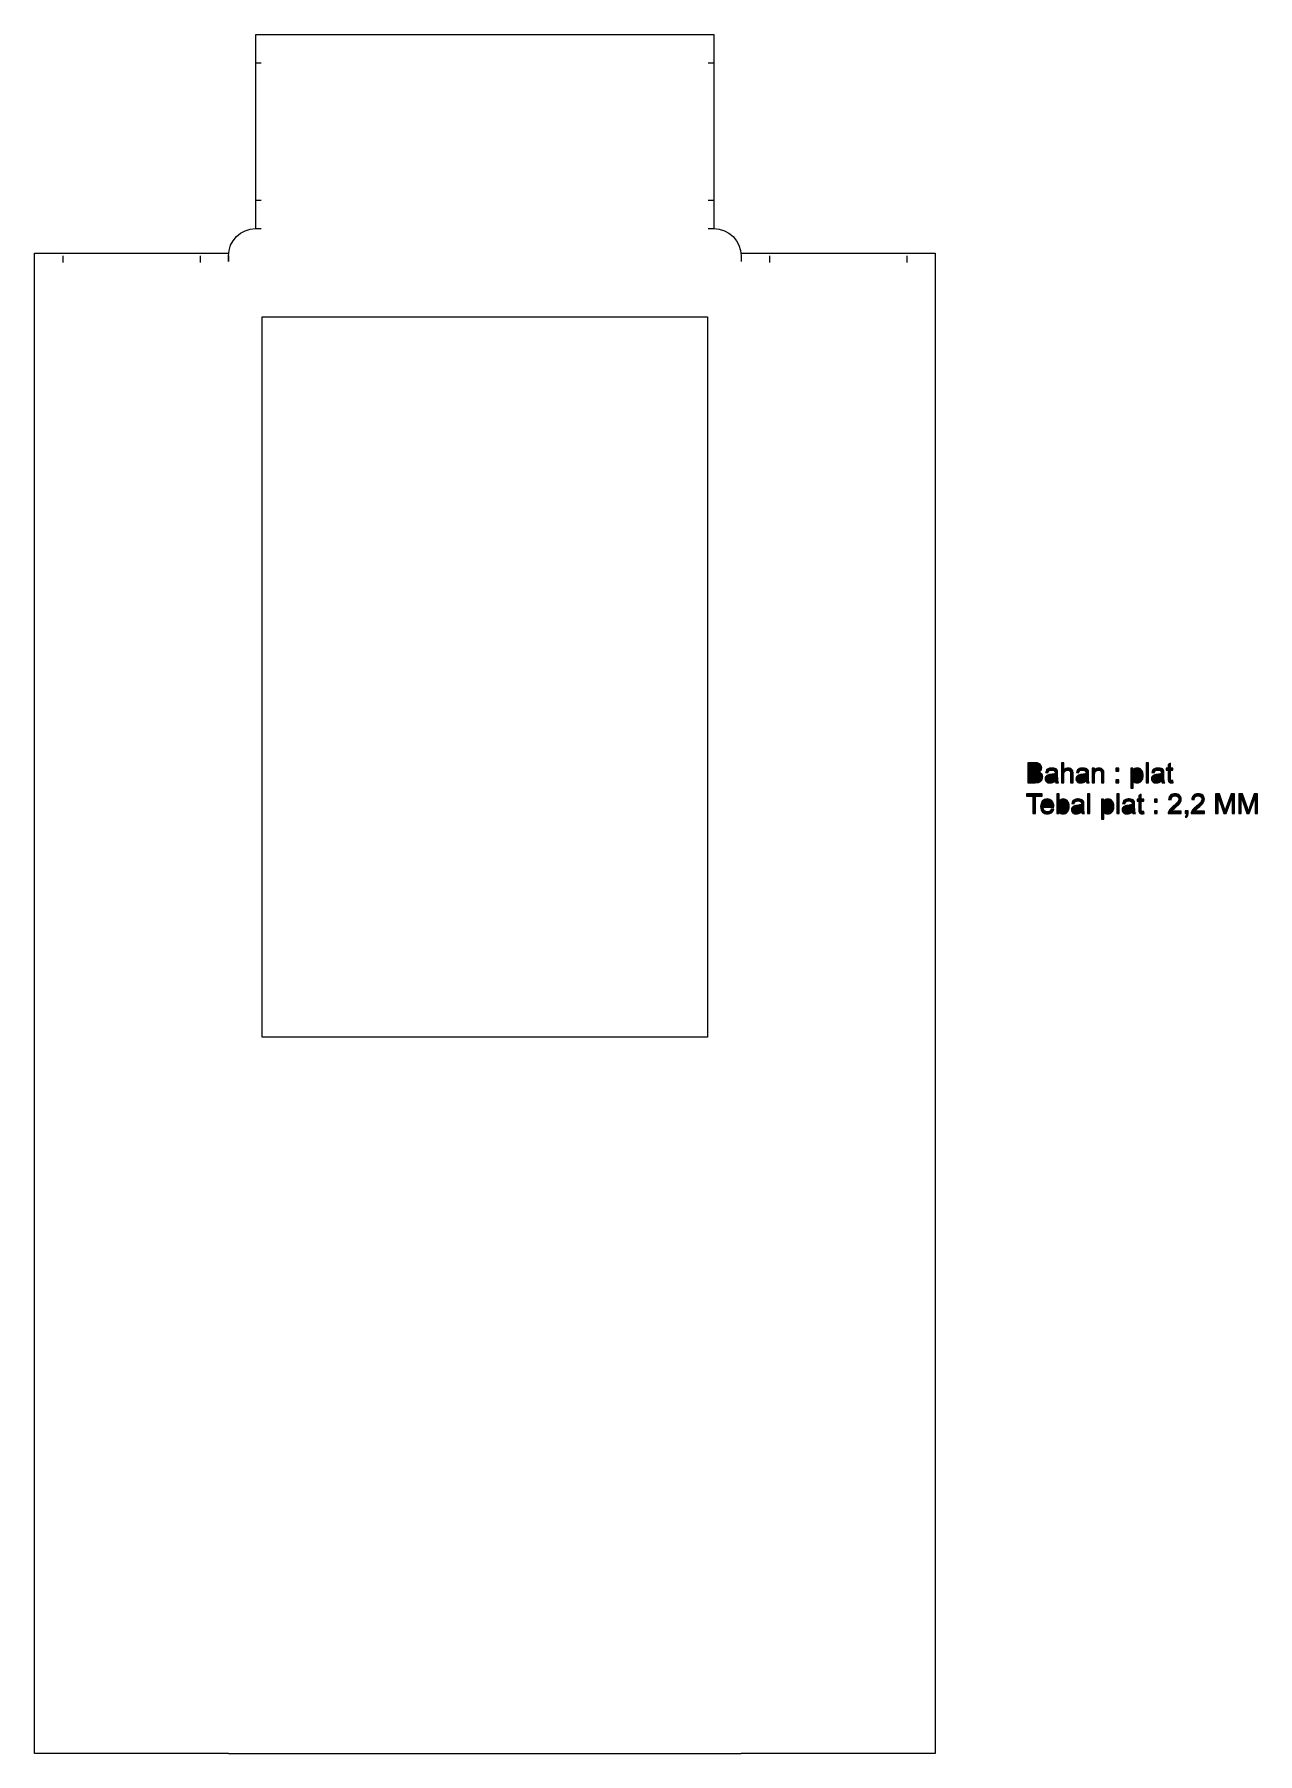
# Model space of a CAD drawing. Header units: centimetres. Extents: x -56 to 56, y -79 to 79.
import ezdxf

# ---------------------------------------------------------------- set-up
doc = ezdxf.new("R2010")
doc.units = ezdxf.units.CM
doc.header["$MEASUREMENT"] = 0
doc.layers.add('Layer 1', color=7, linetype='Continuous')

msp = doc.modelspace()

# ---------------------------------------------------------------- hatches: boundary and pattern name
at = {"layer": 'Layer 1'}
h = msp.add_hatch(color=250, dxfattribs=at)
edge = h.paths.add_edge_path(flags=0)
edge.add_spline(control_points=[(35.00271, 10.20026), (35.00271, 10.20026), (35.00271, 12.0189), (35.00271, 12.0189), (35.00271, 12.0189), (35.68512, 12.0189), (35.68512, 12.0189), (35.82398, 12.0189), (35.93531, 12.0007), (36.01956, 11.96387), (36.10338, 11.92704), (36.16899, 11.87031), (36.21641, 11.79369), (36.26424, 11.71749), (36.28795, 11.63748), (36.28795, 11.55366), (36.28795, 11.47619), (36.26678, 11.40295), (36.22487, 11.33437), (36.18296, 11.26579), (36.11946, 11.21033), (36.03437, 11.168), (36.14444, 11.13583), (36.22911, 11.08079), (36.28795, 11.0029), (36.34722, 10.92543), (36.37685, 10.83357), (36.37685, 10.72773), (36.37685, 10.64222), (36.35865, 10.56306), (36.32266, 10.48982), (36.28668, 10.41658), (36.24223, 10.36028), (36.18931, 10.32049), (36.1364, 10.28112), (36.06993, 10.25106), (35.99035, 10.23074), (35.91034, 10.21042), (35.81255, 10.20026), (35.69655, 10.20026), (35.69655, 10.20026), (35.00271, 10.20026), (35.00271, 10.20026)], knot_values=[0, 0, 0, 0, 0.071428571, 0.071428571, 0.071428571, 0.142857143, 0.142857143, 0.142857143, 0.214285714, 0.214285714, 0.214285714, 0.285714286, 0.285714286, 0.285714286, 0.357142857, 0.357142857, 0.357142857, 0.428571429, 0.428571429, 0.428571429, 0.5, 0.5, 0.5, 0.571428571, 0.571428571, 0.571428571, 0.642857143, 0.642857143, 0.642857143, 0.714285714, 0.714285714, 0.714285714, 0.785714286, 0.785714286, 0.785714286, 0.857142857, 0.857142857, 0.857142857, 0.928571429, 0.928571429, 0.928571429, 1, 1, 1, 1], degree=3, periodic=1)
h = msp.add_hatch(color=250, dxfattribs=at)
edge = h.paths.add_edge_path(flags=0)
edge.add_spline(control_points=[(35.24401, 11.25436), (35.24401, 11.25436), (35.63729, 11.25436), (35.63729, 11.25436), (35.74397, 11.25436), (35.82059, 11.26156), (35.86673, 11.27553), (35.92812, 11.29373), (35.97426, 11.32421), (36.00516, 11.36654), (36.03607, 11.40888), (36.05173, 11.46179), (36.05173, 11.52572), (36.05173, 11.58625), (36.03734, 11.63959), (36.00813, 11.68531), (35.97934, 11.73146), (35.93785, 11.76321), (35.88409, 11.78014), (35.83033, 11.79707), (35.73804, 11.80554), (35.60765, 11.80554), (35.60765, 11.80554), (35.24401, 11.80554), (35.24401, 11.80554), (35.24401, 11.80554), (35.24401, 11.25436), (35.24401, 11.25436)], knot_values=[0, 0, 0, 0, 0.111111111, 0.111111111, 0.111111111, 0.222222222, 0.222222222, 0.222222222, 0.333333333, 0.333333333, 0.333333333, 0.444444444, 0.444444444, 0.444444444, 0.555555556, 0.555555556, 0.555555556, 0.666666667, 0.666666667, 0.666666667, 0.777777778, 0.777777778, 0.777777778, 0.888888889, 0.888888889, 0.888888889, 1, 1, 1, 1], degree=3, periodic=1)
h = msp.add_hatch(color=250, dxfattribs=at)
edge = h.paths.add_edge_path(flags=0)
edge.add_spline(control_points=[(35.24401, 10.41362), (35.24401, 10.41362), (35.69698, 10.41362), (35.69698, 10.41362), (35.77487, 10.41362), (35.82948, 10.41658), (35.86123, 10.42251), (35.91626, 10.43225), (35.96283, 10.44876), (36.00008, 10.47204), (36.03734, 10.49532), (36.06782, 10.52919), (36.09195, 10.57364), (36.11608, 10.61809), (36.12793, 10.66931), (36.12793, 10.72731), (36.12793, 10.79547), (36.11057, 10.85431), (36.07544, 10.90469), (36.04072, 10.95506), (35.99246, 10.9902), (35.93066, 11.01052), (35.86927, 11.03084), (35.78037, 11.041), (35.6648, 11.041), (35.6648, 11.041), (35.24401, 11.041), (35.24401, 11.041), (35.24401, 11.041), (35.24401, 10.41362), (35.24401, 10.41362)], knot_values=[0, 0, 0, 0, 0.1, 0.1, 0.1, 0.2, 0.2, 0.2, 0.3, 0.3, 0.3, 0.4, 0.4, 0.4, 0.5, 0.5, 0.5, 0.6, 0.6, 0.6, 0.7, 0.7, 0.7, 0.8, 0.8, 0.8, 0.9, 0.9, 0.9, 1, 1, 1, 1], degree=3, periodic=1)
h = msp.add_hatch(color=250, dxfattribs=at)
edge = h.paths.add_edge_path(flags=0)
edge.add_spline(control_points=[(37.54017, 10.36536), (37.4572, 10.29466), (37.37719, 10.24513), (37.30056, 10.21592), (37.22394, 10.18671), (37.14181, 10.17232), (37.05376, 10.17232), (36.90898, 10.17232), (36.79764, 10.20746), (36.71975, 10.27815), (36.64186, 10.34843), (36.60291, 10.4386), (36.60291, 10.54824), (36.60291, 10.61259), (36.61773, 10.67143), (36.64694, 10.72477), (36.67657, 10.77811), (36.71509, 10.82044), (36.76251, 10.85262), (36.81034, 10.88479), (36.86368, 10.90934), (36.92337, 10.92585), (36.9674, 10.93728), (37.03386, 10.94829), (37.12234, 10.9593), (37.30268, 10.98046), (37.43603, 11.00629), (37.52112, 11.03592), (37.52197, 11.0664), (37.52239, 11.08587), (37.52239, 11.09392), (37.52239, 11.18451), (37.50122, 11.24843), (37.45889, 11.28569), (37.40174, 11.33606), (37.31665, 11.36104), (37.20404, 11.36104), (37.09863, 11.36104), (37.02074, 11.34241), (36.97079, 11.30558), (36.92041, 11.26875), (36.88358, 11.20356), (36.85945, 11.10958), (36.85945, 11.10958), (36.64101, 11.14006), (36.64101, 11.14006), (36.66091, 11.23362), (36.6935, 11.30939), (36.73922, 11.36697), (36.78494, 11.42454), (36.85098, 11.46857), (36.93734, 11.49989), (37.02328, 11.5308), (37.12361, 11.54646), (37.23706, 11.54646), (37.34967, 11.54646), (37.44153, 11.53334), (37.51223, 11.50667), (37.5825, 11.48), (37.63457, 11.44698), (37.66759, 11.40676), (37.70061, 11.36654), (37.7239, 11.31574), (37.73744, 11.25436), (37.74464, 11.21626), (37.74845, 11.14768), (37.74845, 11.04904), (37.74845, 11.04904), (37.74845, 10.75271), (37.74845, 10.75271), (37.74845, 10.5457), (37.75311, 10.41489), (37.76242, 10.35943), (37.77131, 10.30398), (37.78994, 10.25106), (37.81703, 10.20026), (37.81703, 10.20026), (37.58335, 10.20026), (37.58335, 10.20026), (37.56091, 10.24725), (37.54652, 10.30228), (37.54017, 10.36536)], knot_values=[0, 0, 0, 0, 0.037037037, 0.037037037, 0.037037037, 0.074074074, 0.074074074, 0.074074074, 0.111111111, 0.111111111, 0.111111111, 0.148148148, 0.148148148, 0.148148148, 0.185185185, 0.185185185, 0.185185185, 0.222222222, 0.222222222, 0.222222222, 0.259259259, 0.259259259, 0.259259259, 0.296296296, 0.296296296, 0.296296296, 0.333333333, 0.333333333, 0.333333333, 0.37037037, 0.37037037, 0.37037037, 0.407407407, 0.407407407, 0.407407407, 0.444444444, 0.444444444, 0.444444444, 0.481481481, 0.481481481, 0.481481481, 0.518518519, 0.518518519, 0.518518519, 0.555555556, 0.555555556, 0.555555556, 0.592592593, 0.592592593, 0.592592593, 0.62962963, 0.62962963, 0.62962963, 0.666666667, 0.666666667, 0.666666667, 0.703703704, 0.703703704, 0.703703704, 0.740740741, 0.740740741, 0.740740741, 0.777777778, 0.777777778, 0.777777778, 0.814814815, 0.814814815, 0.814814815, 0.851851852, 0.851851852, 0.851851852, 0.888888889, 0.888888889, 0.888888889, 0.925925926, 0.925925926, 0.925925926, 0.962962963, 0.962962963, 0.962962963, 1, 1, 1, 1], degree=3, periodic=1)
h = msp.add_hatch(color=250, dxfattribs=at)
edge = h.paths.add_edge_path(flags=0)
edge.add_spline(control_points=[(38.09177, 10.20026), (38.09177, 10.20026), (38.09177, 12.0189), (38.09177, 12.0189), (38.09177, 12.0189), (38.31529, 12.0189), (38.31529, 12.0189), (38.31529, 12.0189), (38.31529, 11.36443), (38.31529, 11.36443), (38.41901, 11.48592), (38.54982, 11.54646), (38.70814, 11.54646), (38.80509, 11.54646), (38.88933, 11.52741), (38.9613, 11.48889), (39.03284, 11.45036), (39.08406, 11.39745), (39.11497, 11.32971), (39.14587, 11.26198), (39.16111, 11.16334), (39.16111, 11.03465), (39.16111, 11.03465), (39.16111, 10.20026), (39.16111, 10.20026), (39.16111, 10.20026), (38.93759, 10.20026), (38.93759, 10.20026), (38.93759, 10.20026), (38.93759, 11.0338), (38.93759, 11.0338), (38.93759, 11.14514), (38.91346, 11.22642), (38.86562, 11.27722), (38.81736, 11.32802), (38.74963, 11.35342), (38.66158, 11.35342), (38.59596, 11.35342), (38.53415, 11.33649), (38.47616, 11.3022), (38.41816, 11.26791), (38.3771, 11.22134), (38.35212, 11.1625), (38.32757, 11.10408), (38.31529, 11.02322), (38.31529, 10.91993), (38.31529, 10.91993), (38.31529, 10.20026), (38.31529, 10.20026), (38.31529, 10.20026), (38.09177, 10.20026), (38.09177, 10.20026)], knot_values=[0, 0, 0, 0, 0.058823529, 0.058823529, 0.058823529, 0.117647059, 0.117647059, 0.117647059, 0.176470588, 0.176470588, 0.176470588, 0.235294118, 0.235294118, 0.235294118, 0.294117647, 0.294117647, 0.294117647, 0.352941176, 0.352941176, 0.352941176, 0.411764706, 0.411764706, 0.411764706, 0.470588235, 0.470588235, 0.470588235, 0.529411765, 0.529411765, 0.529411765, 0.588235294, 0.588235294, 0.588235294, 0.647058824, 0.647058824, 0.647058824, 0.705882353, 0.705882353, 0.705882353, 0.764705882, 0.764705882, 0.764705882, 0.823529412, 0.823529412, 0.823529412, 0.882352941, 0.882352941, 0.882352941, 0.941176471, 0.941176471, 0.941176471, 1, 1, 1, 1], degree=3, periodic=1)
h = msp.add_hatch(color=250, dxfattribs=at)
edge = h.paths.add_edge_path(flags=0)
edge.add_spline(control_points=[(40.36549, 10.36536), (40.28252, 10.29466), (40.20251, 10.24513), (40.12588, 10.21592), (40.04926, 10.18671), (39.96713, 10.17232), (39.87908, 10.17232), (39.7343, 10.17232), (39.62296, 10.20746), (39.54507, 10.27815), (39.46718, 10.34843), (39.42823, 10.4386), (39.42823, 10.54824), (39.42823, 10.61259), (39.44305, 10.67143), (39.47226, 10.72477), (39.50189, 10.77811), (39.54041, 10.82044), (39.58783, 10.85262), (39.63566, 10.88479), (39.689, 10.90934), (39.74869, 10.92585), (39.79272, 10.93728), (39.85918, 10.94829), (39.94766, 10.9593), (40.128, 10.98046), (40.26135, 11.00629), (40.34644, 11.03592), (40.34729, 11.0664), (40.34771, 11.08587), (40.34771, 11.09392), (40.34771, 11.18451), (40.32654, 11.24843), (40.28421, 11.28569), (40.22706, 11.33606), (40.14197, 11.36104), (40.02936, 11.36104), (39.92395, 11.36104), (39.84606, 11.34241), (39.79611, 11.30558), (39.74573, 11.26875), (39.7089, 11.20356), (39.68477, 11.10958), (39.68477, 11.10958), (39.46633, 11.14006), (39.46633, 11.14006), (39.48623, 11.23362), (39.51882, 11.30939), (39.56454, 11.36697), (39.61026, 11.42454), (39.6763, 11.46857), (39.76266, 11.49989), (39.8486, 11.5308), (39.94893, 11.54646), (40.06238, 11.54646), (40.17499, 11.54646), (40.26685, 11.53334), (40.33755, 11.50667), (40.40782, 11.48), (40.45989, 11.44698), (40.49291, 11.40676), (40.52593, 11.36654), (40.54922, 11.31574), (40.56276, 11.25436), (40.56996, 11.21626), (40.57377, 11.14768), (40.57377, 11.04904), (40.57377, 11.04904), (40.57377, 10.75271), (40.57377, 10.75271), (40.57377, 10.5457), (40.57843, 10.41489), (40.58774, 10.35943), (40.59663, 10.30398), (40.61526, 10.25106), (40.64235, 10.20026), (40.64235, 10.20026), (40.40867, 10.20026), (40.40867, 10.20026), (40.38623, 10.24725), (40.37184, 10.30228), (40.36549, 10.36536)], knot_values=[0, 0, 0, 0, 0.037037037, 0.037037037, 0.037037037, 0.074074074, 0.074074074, 0.074074074, 0.111111111, 0.111111111, 0.111111111, 0.148148148, 0.148148148, 0.148148148, 0.185185185, 0.185185185, 0.185185185, 0.222222222, 0.222222222, 0.222222222, 0.259259259, 0.259259259, 0.259259259, 0.296296296, 0.296296296, 0.296296296, 0.333333333, 0.333333333, 0.333333333, 0.37037037, 0.37037037, 0.37037037, 0.407407407, 0.407407407, 0.407407407, 0.444444444, 0.444444444, 0.444444444, 0.481481481, 0.481481481, 0.481481481, 0.518518519, 0.518518519, 0.518518519, 0.555555556, 0.555555556, 0.555555556, 0.592592593, 0.592592593, 0.592592593, 0.62962963, 0.62962963, 0.62962963, 0.666666667, 0.666666667, 0.666666667, 0.703703704, 0.703703704, 0.703703704, 0.740740741, 0.740740741, 0.740740741, 0.777777778, 0.777777778, 0.777777778, 0.814814815, 0.814814815, 0.814814815, 0.851851852, 0.851851852, 0.851851852, 0.888888889, 0.888888889, 0.888888889, 0.925925926, 0.925925926, 0.925925926, 0.962962963, 0.962962963, 0.962962963, 1, 1, 1, 1], degree=3, periodic=1)
h = msp.add_hatch(color=250, dxfattribs=at)
edge = h.paths.add_edge_path(flags=0)
edge.add_spline(control_points=[(40.91709, 10.20026), (40.91709, 10.20026), (40.91709, 11.51852), (40.91709, 11.51852), (40.91709, 11.51852), (41.11775, 11.51852), (41.11775, 11.51852), (41.11775, 11.51852), (41.11775, 11.33141), (41.11775, 11.33141), (41.21427, 11.47492), (41.35397, 11.54646), (41.53643, 11.54646), (41.61601, 11.54646), (41.68883, 11.53207), (41.75529, 11.5037), (41.82175, 11.47534), (41.87171, 11.43766), (41.90473, 11.39152), (41.93775, 11.34538), (41.96103, 11.29034), (41.97415, 11.22684), (41.9822, 11.18536), (41.98643, 11.11297), (41.98643, 11.00967), (41.98643, 11.00967), (41.98643, 10.20026), (41.98643, 10.20026), (41.98643, 10.20026), (41.76291, 10.20026), (41.76291, 10.20026), (41.76291, 10.20026), (41.76291, 11.00121), (41.76291, 11.00121), (41.76291, 11.09222), (41.75444, 11.16038), (41.73709, 11.20525), (41.71973, 11.25013), (41.68883, 11.28611), (41.6448, 11.3132), (41.60077, 11.33987), (41.5487, 11.35342), (41.48944, 11.35342), (41.39461, 11.35342), (41.31291, 11.32336), (41.2439, 11.26283), (41.1749, 11.20271), (41.14061, 11.08799), (41.14061, 10.9195), (41.14061, 10.9195), (41.14061, 10.20026), (41.14061, 10.20026), (41.14061, 10.20026), (40.91709, 10.20026), (40.91709, 10.20026)], knot_values=[0, 0, 0, 0, 0.055555556, 0.055555556, 0.055555556, 0.111111111, 0.111111111, 0.111111111, 0.166666667, 0.166666667, 0.166666667, 0.222222222, 0.222222222, 0.222222222, 0.277777778, 0.277777778, 0.277777778, 0.333333333, 0.333333333, 0.333333333, 0.388888889, 0.388888889, 0.388888889, 0.444444444, 0.444444444, 0.444444444, 0.5, 0.5, 0.5, 0.555555556, 0.555555556, 0.555555556, 0.611111111, 0.611111111, 0.611111111, 0.666666667, 0.666666667, 0.666666667, 0.722222222, 0.722222222, 0.722222222, 0.777777778, 0.777777778, 0.777777778, 0.833333333, 0.833333333, 0.833333333, 0.888888889, 0.888888889, 0.888888889, 0.944444444, 0.944444444, 0.944444444, 1, 1, 1, 1], degree=3, periodic=1)
h = msp.add_hatch(color=250, dxfattribs=at)
edge = h.paths.add_edge_path(flags=0)
edge.add_spline(control_points=[(43.09641, 11.26452), (43.09641, 11.26452), (43.09641, 11.51852), (43.09641, 11.51852), (43.09641, 11.51852), (43.35041, 11.51852), (43.35041, 11.51852), (43.35041, 11.51852), (43.35041, 11.26452), (43.35041, 11.26452), (43.35041, 11.26452), (43.09641, 11.26452), (43.09641, 11.26452)], knot_values=[0, 0, 0, 0, 0.25, 0.25, 0.25, 0.5, 0.5, 0.5, 0.75, 0.75, 0.75, 1, 1, 1, 1], degree=3, periodic=1)
h = msp.add_hatch(color=250, dxfattribs=at)
edge = h.paths.add_edge_path(flags=0)
edge.add_spline(control_points=[(44.44685, 9.6948), (44.44685, 9.6948), (44.44685, 11.51852), (44.44685, 11.51852), (44.44685, 11.51852), (44.65005, 11.51852), (44.65005, 11.51852), (44.65005, 11.51852), (44.65005, 11.34538), (44.65005, 11.34538), (44.69789, 11.41226), (44.75207, 11.46264), (44.81261, 11.49608), (44.87272, 11.52953), (44.94596, 11.54646), (45.0319, 11.54646), (45.1445, 11.54646), (45.24356, 11.51767), (45.3295, 11.45968), (45.41544, 11.4021), (45.48021, 11.3204), (45.52423, 11.21541), (45.56784, 11.11), (45.58985, 10.99486), (45.58985, 10.86913), (45.58985, 10.73493), (45.56572, 10.61386), (45.51746, 10.50591), (45.4692, 10.39838), (45.39893, 10.31583), (45.30664, 10.25826), (45.21478, 10.20111), (45.11783, 10.17232), (45.01623, 10.17232), (44.94173, 10.17232), (44.87484, 10.18798), (44.816, 10.21931), (44.75673, 10.25064), (44.70847, 10.29001), (44.67037, 10.33784), (44.67037, 10.33784), (44.67037, 9.6948), (44.67037, 9.6948), (44.67037, 9.6948), (44.44685, 9.6948), (44.44685, 9.6948)], knot_values=[0, 0, 0, 0, 0.066666667, 0.066666667, 0.066666667, 0.133333333, 0.133333333, 0.133333333, 0.2, 0.2, 0.2, 0.266666667, 0.266666667, 0.266666667, 0.333333333, 0.333333333, 0.333333333, 0.4, 0.4, 0.4, 0.466666667, 0.466666667, 0.466666667, 0.533333333, 0.533333333, 0.533333333, 0.6, 0.6, 0.6, 0.666666667, 0.666666667, 0.666666667, 0.733333333, 0.733333333, 0.733333333, 0.8, 0.8, 0.8, 0.866666667, 0.866666667, 0.866666667, 0.933333333, 0.933333333, 0.933333333, 1, 1, 1, 1], degree=3, periodic=1)
h = msp.add_hatch(color=250, dxfattribs=at)
edge = h.paths.add_edge_path(flags=0)
edge.add_spline(control_points=[(44.65005, 10.85135), (44.65005, 10.68244), (44.68434, 10.55755), (44.7525, 10.4767), (44.82108, 10.39584), (44.90405, 10.3552), (45.00142, 10.3552), (45.10048, 10.3552), (45.18514, 10.39711), (45.25542, 10.48093), (45.32611, 10.56475), (45.36125, 10.69429), (45.36125, 10.86997), (45.36125, 11.03761), (45.32696, 11.16292), (45.25796, 11.24632), (45.18895, 11.32971), (45.10683, 11.3712), (45.01115, 11.3712), (44.91633, 11.3712), (44.83251, 11.32675), (44.75969, 11.23827), (44.68646, 11.14937), (44.65005, 11.02068), (44.65005, 10.85135)], knot_values=[0, 0, 0, 0, 0.125, 0.125, 0.125, 0.25, 0.25, 0.25, 0.375, 0.375, 0.375, 0.5, 0.5, 0.5, 0.625, 0.625, 0.625, 0.75, 0.75, 0.75, 0.875, 0.875, 0.875, 1, 1, 1, 1], degree=3, periodic=1)
h = msp.add_hatch(color=250, dxfattribs=at)
edge = h.paths.add_edge_path(flags=0)
edge.add_spline(control_points=[(45.85443, 10.20026), (45.85443, 10.20026), (45.85443, 12.0189), (45.85443, 12.0189), (45.85443, 12.0189), (46.07795, 12.0189), (46.07795, 12.0189), (46.07795, 12.0189), (46.07795, 10.20026), (46.07795, 10.20026), (46.07795, 10.20026), (45.85443, 10.20026), (45.85443, 10.20026)], knot_values=[0, 0, 0, 0, 0.25, 0.25, 0.25, 0.5, 0.5, 0.5, 0.75, 0.75, 0.75, 1, 1, 1, 1], degree=3, periodic=1)
h = msp.add_hatch(color=250, dxfattribs=at)
edge = h.paths.add_edge_path(flags=0)
edge.add_spline(control_points=[(47.28487, 10.36536), (47.2019, 10.29466), (47.12189, 10.24513), (47.04526, 10.21592), (46.96864, 10.18671), (46.88651, 10.17232), (46.79846, 10.17232), (46.65368, 10.17232), (46.54234, 10.20746), (46.46445, 10.27815), (46.38656, 10.34843), (46.34761, 10.4386), (46.34761, 10.54824), (46.34761, 10.61259), (46.36243, 10.67143), (46.39164, 10.72477), (46.42127, 10.77811), (46.45979, 10.82044), (46.50721, 10.85262), (46.55504, 10.88479), (46.60838, 10.90934), (46.66807, 10.92585), (46.7121, 10.93728), (46.77856, 10.94829), (46.86704, 10.9593), (47.04738, 10.98046), (47.18073, 11.00629), (47.26582, 11.03592), (47.26667, 11.0664), (47.26709, 11.08587), (47.26709, 11.09392), (47.26709, 11.18451), (47.24592, 11.24843), (47.20359, 11.28569), (47.14644, 11.33606), (47.06135, 11.36104), (46.94874, 11.36104), (46.84333, 11.36104), (46.76544, 11.34241), (46.71549, 11.30558), (46.66511, 11.26875), (46.62828, 11.20356), (46.60415, 11.10958), (46.60415, 11.10958), (46.38571, 11.14006), (46.38571, 11.14006), (46.40561, 11.23362), (46.4382, 11.30939), (46.48392, 11.36697), (46.52964, 11.42454), (46.59568, 11.46857), (46.68204, 11.49989), (46.76798, 11.5308), (46.86831, 11.54646), (46.98176, 11.54646), (47.09437, 11.54646), (47.18623, 11.53334), (47.25693, 11.50667), (47.3272, 11.48), (47.37927, 11.44698), (47.41229, 11.40676), (47.44531, 11.36654), (47.4686, 11.31574), (47.48214, 11.25436), (47.48934, 11.21626), (47.49315, 11.14768), (47.49315, 11.04904), (47.49315, 11.04904), (47.49315, 10.75271), (47.49315, 10.75271), (47.49315, 10.5457), (47.49781, 10.41489), (47.50712, 10.35943), (47.51601, 10.30398), (47.53464, 10.25106), (47.56173, 10.20026), (47.56173, 10.20026), (47.32805, 10.20026), (47.32805, 10.20026), (47.30561, 10.24725), (47.29122, 10.30228), (47.28487, 10.36536)], knot_values=[0, 0, 0, 0, 0.037037037, 0.037037037, 0.037037037, 0.074074074, 0.074074074, 0.074074074, 0.111111111, 0.111111111, 0.111111111, 0.148148148, 0.148148148, 0.148148148, 0.185185185, 0.185185185, 0.185185185, 0.222222222, 0.222222222, 0.222222222, 0.259259259, 0.259259259, 0.259259259, 0.296296296, 0.296296296, 0.296296296, 0.333333333, 0.333333333, 0.333333333, 0.37037037, 0.37037037, 0.37037037, 0.407407407, 0.407407407, 0.407407407, 0.444444444, 0.444444444, 0.444444444, 0.481481481, 0.481481481, 0.481481481, 0.518518519, 0.518518519, 0.518518519, 0.555555556, 0.555555556, 0.555555556, 0.592592593, 0.592592593, 0.592592593, 0.62962963, 0.62962963, 0.62962963, 0.666666667, 0.666666667, 0.666666667, 0.703703704, 0.703703704, 0.703703704, 0.740740741, 0.740740741, 0.740740741, 0.777777778, 0.777777778, 0.777777778, 0.814814815, 0.814814815, 0.814814815, 0.851851852, 0.851851852, 0.851851852, 0.888888889, 0.888888889, 0.888888889, 0.925925926, 0.925925926, 0.925925926, 0.962962963, 0.962962963, 0.962962963, 1, 1, 1, 1], degree=3, periodic=1)
h = msp.add_hatch(color=250, dxfattribs=at)
edge = h.paths.add_edge_path(flags=0)
edge.add_spline(control_points=[(48.32161, 10.39965), (48.32161, 10.39965), (48.35209, 10.20238), (48.35209, 10.20238), (48.28944, 10.18925), (48.23313, 10.18248), (48.18403, 10.18248), (48.10317, 10.18248), (48.04052, 10.19518), (47.99564, 10.221), (47.95119, 10.24683), (47.91987, 10.28027), (47.90166, 10.32218), (47.88346, 10.36409), (47.87457, 10.45214), (47.87457, 10.58634), (47.87457, 10.58634), (47.87457, 11.3458), (47.87457, 11.3458), (47.87457, 11.3458), (47.70947, 11.3458), (47.70947, 11.3458), (47.70947, 11.3458), (47.70947, 11.51852), (47.70947, 11.51852), (47.70947, 11.51852), (47.87457, 11.51852), (47.87457, 11.51852), (47.87457, 11.51852), (47.87457, 11.84449), (47.87457, 11.84449), (47.87457, 11.84449), (48.09809, 11.97868), (48.09809, 11.97868), (48.09809, 11.97868), (48.09809, 11.51852), (48.09809, 11.51852), (48.09809, 11.51852), (48.32161, 11.51852), (48.32161, 11.51852), (48.32161, 11.51852), (48.32161, 11.3458), (48.32161, 11.3458), (48.32161, 11.3458), (48.09809, 11.3458), (48.09809, 11.3458), (48.09809, 11.3458), (48.09809, 10.57364), (48.09809, 10.57364), (48.09809, 10.50972), (48.1019, 10.46865), (48.10994, 10.45045), (48.11756, 10.43225), (48.13026, 10.41785), (48.14804, 10.40685), (48.16582, 10.39626), (48.19122, 10.39076), (48.22424, 10.39076), (48.2488, 10.39076), (48.28139, 10.39372), (48.32161, 10.39965)], knot_values=[0, 0, 0, 0, 0.05, 0.05, 0.05, 0.1, 0.1, 0.1, 0.15, 0.15, 0.15, 0.2, 0.2, 0.2, 0.25, 0.25, 0.25, 0.3, 0.3, 0.3, 0.35, 0.35, 0.35, 0.4, 0.4, 0.4, 0.45, 0.45, 0.45, 0.5, 0.5, 0.5, 0.55, 0.55, 0.55, 0.6, 0.6, 0.6, 0.65, 0.65, 0.65, 0.7, 0.7, 0.7, 0.75, 0.75, 0.75, 0.8, 0.8, 0.8, 0.85, 0.85, 0.85, 0.9, 0.9, 0.9, 0.95, 0.95, 0.95, 1, 1, 1, 1], degree=3, periodic=1)
h = msp.add_hatch(color=250, dxfattribs=at)
edge = h.paths.add_edge_path(flags=0)
edge.add_spline(control_points=[(37.52239, 10.86066), (37.44111, 10.82764), (37.31919, 10.7997), (37.15663, 10.77684), (37.06434, 10.76372), (36.99915, 10.7489), (36.96105, 10.73239), (36.92295, 10.71588), (36.89374, 10.69175), (36.873, 10.66042), (36.85225, 10.62867), (36.84167, 10.59354), (36.84167, 10.55459), (36.84167, 10.49575), (36.86411, 10.44622), (36.9094, 10.40685), (36.9547, 10.36748), (37.02074, 10.34758), (37.10752, 10.34758), (37.19346, 10.34758), (37.27008, 10.36621), (37.33739, 10.40388), (37.40428, 10.44114), (37.45381, 10.49236), (37.48514, 10.55713), (37.50927, 10.60751), (37.52112, 10.68159), (37.52112, 10.77938), (37.52112, 10.77938), (37.52239, 10.86066), (37.52239, 10.86066)], knot_values=[0, 0, 0, 0, 0.1, 0.1, 0.1, 0.2, 0.2, 0.2, 0.3, 0.3, 0.3, 0.4, 0.4, 0.4, 0.5, 0.5, 0.5, 0.6, 0.6, 0.6, 0.7, 0.7, 0.7, 0.8, 0.8, 0.8, 0.9, 0.9, 0.9, 1, 1, 1, 1], degree=3, periodic=1)
h = msp.add_hatch(color=250, dxfattribs=at)
edge = h.paths.add_edge_path(flags=0)
edge.add_spline(control_points=[(40.34771, 10.86066), (40.26643, 10.82764), (40.14451, 10.7997), (39.98195, 10.77684), (39.88966, 10.76372), (39.82447, 10.7489), (39.78637, 10.73239), (39.74827, 10.71588), (39.71906, 10.69175), (39.69832, 10.66042), (39.67757, 10.62867), (39.66699, 10.59354), (39.66699, 10.55459), (39.66699, 10.49575), (39.68943, 10.44622), (39.73472, 10.40685), (39.78002, 10.36748), (39.84606, 10.34758), (39.93284, 10.34758), (40.01878, 10.34758), (40.0954, 10.36621), (40.16271, 10.40388), (40.2296, 10.44114), (40.27913, 10.49236), (40.31046, 10.55713), (40.33459, 10.60751), (40.34644, 10.68159), (40.34644, 10.77938), (40.34644, 10.77938), (40.34771, 10.86066), (40.34771, 10.86066)], knot_values=[0, 0, 0, 0, 0.1, 0.1, 0.1, 0.2, 0.2, 0.2, 0.3, 0.3, 0.3, 0.4, 0.4, 0.4, 0.5, 0.5, 0.5, 0.6, 0.6, 0.6, 0.7, 0.7, 0.7, 0.8, 0.8, 0.8, 0.9, 0.9, 0.9, 1, 1, 1, 1], degree=3, periodic=1)
h = msp.add_hatch(color=250, dxfattribs=at)
edge = h.paths.add_edge_path(flags=0)
edge.add_spline(control_points=[(43.09641, 10.20026), (43.09641, 10.20026), (43.09641, 10.45426), (43.09641, 10.45426), (43.09641, 10.45426), (43.35041, 10.45426), (43.35041, 10.45426), (43.35041, 10.45426), (43.35041, 10.20026), (43.35041, 10.20026), (43.35041, 10.20026), (43.09641, 10.20026), (43.09641, 10.20026)], knot_values=[0, 0, 0, 0, 0.25, 0.25, 0.25, 0.5, 0.5, 0.5, 0.75, 0.75, 0.75, 1, 1, 1, 1], degree=3, periodic=1)
h = msp.add_hatch(color=250, dxfattribs=at)
edge = h.paths.add_edge_path(flags=0)
edge.add_spline(control_points=[(47.26709, 10.86066), (47.18581, 10.82764), (47.06389, 10.7997), (46.90133, 10.77684), (46.80904, 10.76372), (46.74385, 10.7489), (46.70575, 10.73239), (46.66765, 10.71588), (46.63844, 10.69175), (46.6177, 10.66042), (46.59695, 10.62867), (46.58637, 10.59354), (46.58637, 10.55459), (46.58637, 10.49575), (46.60881, 10.44622), (46.6541, 10.40685), (46.6994, 10.36748), (46.76544, 10.34758), (46.85222, 10.34758), (46.93816, 10.34758), (47.01478, 10.36621), (47.08209, 10.40388), (47.14898, 10.44114), (47.19851, 10.49236), (47.22984, 10.55713), (47.25397, 10.60751), (47.26582, 10.68159), (47.26582, 10.77938), (47.26582, 10.77938), (47.26709, 10.86066), (47.26709, 10.86066)], knot_values=[0, 0, 0, 0, 0.1, 0.1, 0.1, 0.2, 0.2, 0.2, 0.3, 0.3, 0.3, 0.4, 0.4, 0.4, 0.5, 0.5, 0.5, 0.6, 0.6, 0.6, 0.7, 0.7, 0.7, 0.8, 0.8, 0.8, 0.9, 0.9, 0.9, 1, 1, 1, 1], degree=3, periodic=1)
h = msp.add_hatch(color=250, dxfattribs=at)
edge = h.paths.add_edge_path(flags=0)
edge.add_spline(control_points=[(35.47515, 7.36265), (35.47515, 7.36265), (35.47515, 8.96793), (35.47515, 8.96793), (35.47515, 8.96793), (34.87571, 8.96793), (34.87571, 8.96793), (34.87571, 8.96793), (34.87571, 9.18129), (34.87571, 9.18129), (34.87571, 9.18129), (36.31589, 9.18129), (36.31589, 9.18129), (36.31589, 9.18129), (36.31589, 8.96793), (36.31589, 8.96793), (36.31589, 8.96793), (35.71645, 8.96793), (35.71645, 8.96793), (35.71645, 8.96793), (35.71645, 7.36265), (35.71645, 7.36265), (35.71645, 7.36265), (35.47515, 7.36265), (35.47515, 7.36265)], knot_values=[0, 0, 0, 0, 0.125, 0.125, 0.125, 0.25, 0.25, 0.25, 0.375, 0.375, 0.375, 0.5, 0.5, 0.5, 0.625, 0.625, 0.625, 0.75, 0.75, 0.75, 0.875, 0.875, 0.875, 1, 1, 1, 1], degree=3, periodic=1)
h = msp.add_hatch(color=250, dxfattribs=at)
edge = h.paths.add_edge_path(flags=0)
edge.add_spline(control_points=[(37.15409, 7.78937), (37.15409, 7.78937), (37.38523, 7.75889), (37.38523, 7.75889), (37.34925, 7.62469), (37.28194, 7.52013), (37.18372, 7.44605), (37.08551, 7.37196), (36.9602, 7.33471), (36.80738, 7.33471), (36.61519, 7.33471), (36.46279, 7.39398), (36.35018, 7.51251), (36.23757, 7.63062), (36.18127, 7.79699), (36.18127, 8.01077), (36.18127, 8.23175), (36.238, 8.40363), (36.35187, 8.52555), (36.46575, 8.64789), (36.61349, 8.70885), (36.7951, 8.70885), (36.97079, 8.70885), (37.1143, 8.64916), (37.22563, 8.52936), (37.33697, 8.40955), (37.39285, 8.24107), (37.39285, 8.0239), (37.39285, 8.01077), (37.39243, 7.99088), (37.39158, 7.96463), (37.39158, 7.96463), (36.40987, 7.96463), (36.40987, 7.96463), (36.41834, 7.82027), (36.45898, 7.70936), (36.53264, 7.63274), (36.60587, 7.55611), (36.69774, 7.51759), (36.80738, 7.51759), (36.88908, 7.51759), (36.95893, 7.53918), (37.01651, 7.58236), (37.0745, 7.62554), (37.12022, 7.69454), (37.15409, 7.78937)], knot_values=[0, 0, 0, 0, 0.066666667, 0.066666667, 0.066666667, 0.133333333, 0.133333333, 0.133333333, 0.2, 0.2, 0.2, 0.266666667, 0.266666667, 0.266666667, 0.333333333, 0.333333333, 0.333333333, 0.4, 0.4, 0.4, 0.466666667, 0.466666667, 0.466666667, 0.533333333, 0.533333333, 0.533333333, 0.6, 0.6, 0.6, 0.666666667, 0.666666667, 0.666666667, 0.733333333, 0.733333333, 0.733333333, 0.8, 0.8, 0.8, 0.866666667, 0.866666667, 0.866666667, 0.933333333, 0.933333333, 0.933333333, 1, 1, 1, 1], degree=3, periodic=1)
h = msp.add_hatch(color=250, dxfattribs=at)
edge = h.paths.add_edge_path(flags=0)
edge.add_spline(control_points=[(36.42257, 8.14751), (36.42257, 8.14751), (37.15663, 8.14751), (37.15663, 8.14751), (37.14689, 8.25842), (37.11853, 8.3414), (37.07239, 8.39685), (37.00169, 8.48279), (36.9094, 8.52597), (36.79637, 8.52597), (36.69393, 8.52597), (36.60799, 8.49168), (36.53814, 8.4231), (36.46871, 8.35452), (36.43019, 8.26266), (36.42257, 8.14751)], knot_values=[0, 0, 0, 0, 0.2, 0.2, 0.2, 0.4, 0.4, 0.4, 0.6, 0.6, 0.6, 0.8, 0.8, 0.8, 1, 1, 1, 1], degree=3, periodic=1)
h = msp.add_hatch(color=250, dxfattribs=at)
edge = h.paths.add_edge_path(flags=0)
edge.add_spline(control_points=[(37.87333, 7.36265), (37.87333, 7.36265), (37.66505, 7.36265), (37.66505, 7.36265), (37.66505, 7.36265), (37.66505, 9.18129), (37.66505, 9.18129), (37.66505, 9.18129), (37.88857, 9.18129), (37.88857, 9.18129), (37.88857, 9.18129), (37.88857, 8.53232), (37.88857, 8.53232), (37.98297, 8.65001), (38.1032, 8.70885), (38.24967, 8.70885), (38.33053, 8.70885), (38.40758, 8.69276), (38.47997, 8.66017), (38.55236, 8.62757), (38.61162, 8.58143), (38.65861, 8.52258), (38.70518, 8.46332), (38.74201, 8.3922), (38.76826, 8.3088), (38.79493, 8.22583), (38.80805, 8.1365), (38.80805, 8.04168), (38.80805, 7.81646), (38.75217, 7.64205), (38.64083, 7.51928), (38.52907, 7.39609), (38.3953, 7.33471), (38.23909, 7.33471), (38.08373, 7.33471), (37.96181, 7.39948), (37.87333, 7.5286), (37.87333, 7.5286), (37.87333, 7.36265), (37.87333, 7.36265)], knot_values=[0, 0, 0, 0, 0.076923077, 0.076923077, 0.076923077, 0.153846154, 0.153846154, 0.153846154, 0.230769231, 0.230769231, 0.230769231, 0.307692308, 0.307692308, 0.307692308, 0.384615385, 0.384615385, 0.384615385, 0.461538462, 0.461538462, 0.461538462, 0.538461538, 0.538461538, 0.538461538, 0.615384615, 0.615384615, 0.615384615, 0.692307692, 0.692307692, 0.692307692, 0.769230769, 0.769230769, 0.769230769, 0.846153846, 0.846153846, 0.846153846, 0.923076923, 0.923076923, 0.923076923, 1, 1, 1, 1], degree=3, periodic=1)
h = msp.add_hatch(color=250, dxfattribs=at)
edge = h.paths.add_edge_path(flags=0)
edge.add_spline(control_points=[(37.87079, 8.03152), (37.87079, 7.87404), (37.89238, 7.76016), (37.93514, 7.68989), (38.00541, 7.57516), (38.10024, 7.51759), (38.22004, 7.51759), (38.31783, 7.51759), (38.40207, 7.55992), (38.47277, 7.64459), (38.54389, 7.72926), (38.57945, 7.85541), (38.57945, 8.02305), (38.57945, 8.19492), (38.54558, 8.3215), (38.47743, 8.4032), (38.40927, 8.48491), (38.32672, 8.52597), (38.2302, 8.52597), (38.13241, 8.52597), (38.04817, 8.48364), (37.97747, 8.39897), (37.90635, 8.3143), (37.87079, 8.19196), (37.87079, 8.03152)], knot_values=[0, 0, 0, 0, 0.125, 0.125, 0.125, 0.25, 0.25, 0.25, 0.375, 0.375, 0.375, 0.5, 0.5, 0.5, 0.625, 0.625, 0.625, 0.75, 0.75, 0.75, 0.875, 0.875, 0.875, 1, 1, 1, 1], degree=3, periodic=1)
h = msp.add_hatch(color=250, dxfattribs=at)
edge = h.paths.add_edge_path(flags=0)
edge.add_spline(control_points=[(39.94131, 7.52775), (39.85834, 7.45705), (39.77833, 7.40752), (39.7017, 7.37831), (39.62508, 7.3491), (39.54295, 7.33471), (39.4549, 7.33471), (39.31012, 7.33471), (39.19878, 7.36985), (39.12089, 7.44054), (39.043, 7.51082), (39.00405, 7.60099), (39.00405, 7.71063), (39.00405, 7.77498), (39.01887, 7.83382), (39.04808, 7.88716), (39.07771, 7.9405), (39.11623, 7.98283), (39.16365, 8.01501), (39.21148, 8.04718), (39.26482, 8.07173), (39.32451, 8.08824), (39.36854, 8.09967), (39.435, 8.11068), (39.52348, 8.12169), (39.70382, 8.14285), (39.83717, 8.16868), (39.92226, 8.19831), (39.92311, 8.22879), (39.92353, 8.24826), (39.92353, 8.25631), (39.92353, 8.3469), (39.90236, 8.41082), (39.86003, 8.44808), (39.80288, 8.49845), (39.71779, 8.52343), (39.60518, 8.52343), (39.49977, 8.52343), (39.42188, 8.5048), (39.37193, 8.46797), (39.32155, 8.43114), (39.28472, 8.36595), (39.26059, 8.27197), (39.26059, 8.27197), (39.04215, 8.30245), (39.04215, 8.30245), (39.06205, 8.39601), (39.09464, 8.47178), (39.14036, 8.52936), (39.18608, 8.58693), (39.25212, 8.63096), (39.33848, 8.66228), (39.42442, 8.69319), (39.52475, 8.70885), (39.6382, 8.70885), (39.75081, 8.70885), (39.84267, 8.69573), (39.91337, 8.66906), (39.98364, 8.64239), (40.03571, 8.60937), (40.06873, 8.56915), (40.10175, 8.52893), (40.12504, 8.47813), (40.13858, 8.41675), (40.14578, 8.37865), (40.14959, 8.31007), (40.14959, 8.21143), (40.14959, 8.21143), (40.14959, 7.9151), (40.14959, 7.9151), (40.14959, 7.70809), (40.15425, 7.57728), (40.16356, 7.52182), (40.17245, 7.46637), (40.19108, 7.41345), (40.21817, 7.36265), (40.21817, 7.36265), (39.98449, 7.36265), (39.98449, 7.36265), (39.96205, 7.40964), (39.94766, 7.46467), (39.94131, 7.52775)], knot_values=[0, 0, 0, 0, 0.037037037, 0.037037037, 0.037037037, 0.074074074, 0.074074074, 0.074074074, 0.111111111, 0.111111111, 0.111111111, 0.148148148, 0.148148148, 0.148148148, 0.185185185, 0.185185185, 0.185185185, 0.222222222, 0.222222222, 0.222222222, 0.259259259, 0.259259259, 0.259259259, 0.296296296, 0.296296296, 0.296296296, 0.333333333, 0.333333333, 0.333333333, 0.37037037, 0.37037037, 0.37037037, 0.407407407, 0.407407407, 0.407407407, 0.444444444, 0.444444444, 0.444444444, 0.481481481, 0.481481481, 0.481481481, 0.518518519, 0.518518519, 0.518518519, 0.555555556, 0.555555556, 0.555555556, 0.592592593, 0.592592593, 0.592592593, 0.62962963, 0.62962963, 0.62962963, 0.666666667, 0.666666667, 0.666666667, 0.703703704, 0.703703704, 0.703703704, 0.740740741, 0.740740741, 0.740740741, 0.777777778, 0.777777778, 0.777777778, 0.814814815, 0.814814815, 0.814814815, 0.851851852, 0.851851852, 0.851851852, 0.888888889, 0.888888889, 0.888888889, 0.925925926, 0.925925926, 0.925925926, 0.962962963, 0.962962963, 0.962962963, 1, 1, 1, 1], degree=3, periodic=1)
h = msp.add_hatch(color=250, dxfattribs=at)
edge = h.paths.add_edge_path(flags=0)
edge.add_spline(control_points=[(39.92353, 8.02305), (39.84225, 7.99003), (39.72033, 7.96209), (39.55777, 7.93923), (39.46548, 7.92611), (39.40029, 7.91129), (39.36219, 7.89478), (39.32409, 7.87827), (39.29488, 7.85414), (39.27414, 7.82281), (39.25339, 7.79106), (39.24281, 7.75593), (39.24281, 7.71698), (39.24281, 7.65814), (39.26525, 7.60861), (39.31054, 7.56924), (39.35584, 7.52987), (39.42188, 7.50997), (39.50866, 7.50997), (39.5946, 7.50997), (39.67122, 7.5286), (39.73853, 7.56627), (39.80542, 7.60353), (39.85495, 7.65475), (39.88628, 7.71952), (39.91041, 7.7699), (39.92226, 7.84398), (39.92226, 7.94177), (39.92226, 7.94177), (39.92353, 8.02305), (39.92353, 8.02305)], knot_values=[0, 0, 0, 0, 0.1, 0.1, 0.1, 0.2, 0.2, 0.2, 0.3, 0.3, 0.3, 0.4, 0.4, 0.4, 0.5, 0.5, 0.5, 0.6, 0.6, 0.6, 0.7, 0.7, 0.7, 0.8, 0.8, 0.8, 0.9, 0.9, 0.9, 1, 1, 1, 1], degree=3, periodic=1)
h = msp.add_hatch(color=250, dxfattribs=at)
edge = h.paths.add_edge_path(flags=0)
edge.add_spline(control_points=[(40.48783, 7.36265), (40.48783, 7.36265), (40.48783, 9.18129), (40.48783, 9.18129), (40.48783, 9.18129), (40.71135, 9.18129), (40.71135, 9.18129), (40.71135, 9.18129), (40.71135, 7.36265), (40.71135, 7.36265), (40.71135, 7.36265), (40.48783, 7.36265), (40.48783, 7.36265)], knot_values=[0, 0, 0, 0, 0.25, 0.25, 0.25, 0.5, 0.5, 0.5, 0.75, 0.75, 0.75, 1, 1, 1, 1], degree=3, periodic=1)
h = msp.add_hatch(color=250, dxfattribs=at)
edge = h.paths.add_edge_path(flags=0)
edge.add_spline(control_points=[(41.76291, 6.85719), (41.76291, 6.85719), (41.76291, 8.68091), (41.76291, 8.68091), (41.76291, 8.68091), (41.96611, 8.68091), (41.96611, 8.68091), (41.96611, 8.68091), (41.96611, 8.50777), (41.96611, 8.50777), (42.01395, 8.57465), (42.06813, 8.62503), (42.12867, 8.65847), (42.18878, 8.69192), (42.26202, 8.70885), (42.34796, 8.70885), (42.46056, 8.70885), (42.55962, 8.68006), (42.64556, 8.62207), (42.7315, 8.56449), (42.79627, 8.48279), (42.84029, 8.3778), (42.8839, 8.27239), (42.90591, 8.15725), (42.90591, 8.03152), (42.90591, 7.89732), (42.88178, 7.77625), (42.83352, 7.6683), (42.78526, 7.56077), (42.71499, 7.47822), (42.6227, 7.42065), (42.53084, 7.3635), (42.43389, 7.33471), (42.33229, 7.33471), (42.25779, 7.33471), (42.1909, 7.35037), (42.13206, 7.3817), (42.07279, 7.41303), (42.02453, 7.4524), (41.98643, 7.50023), (41.98643, 7.50023), (41.98643, 6.85719), (41.98643, 6.85719), (41.98643, 6.85719), (41.76291, 6.85719), (41.76291, 6.85719)], knot_values=[0, 0, 0, 0, 0.066666667, 0.066666667, 0.066666667, 0.133333333, 0.133333333, 0.133333333, 0.2, 0.2, 0.2, 0.266666667, 0.266666667, 0.266666667, 0.333333333, 0.333333333, 0.333333333, 0.4, 0.4, 0.4, 0.466666667, 0.466666667, 0.466666667, 0.533333333, 0.533333333, 0.533333333, 0.6, 0.6, 0.6, 0.666666667, 0.666666667, 0.666666667, 0.733333333, 0.733333333, 0.733333333, 0.8, 0.8, 0.8, 0.866666667, 0.866666667, 0.866666667, 0.933333333, 0.933333333, 0.933333333, 1, 1, 1, 1], degree=3, periodic=1)
h = msp.add_hatch(color=250, dxfattribs=at)
edge = h.paths.add_edge_path(flags=0)
edge.add_spline(control_points=[(41.96611, 8.01374), (41.96611, 7.84483), (42.0004, 7.71994), (42.06856, 7.63909), (42.13714, 7.55823), (42.22011, 7.51759), (42.31748, 7.51759), (42.41654, 7.51759), (42.5012, 7.5595), (42.57148, 7.64332), (42.64217, 7.72714), (42.67731, 7.85668), (42.67731, 8.03236), (42.67731, 8.2), (42.64302, 8.32531), (42.57402, 8.40871), (42.50501, 8.4921), (42.42289, 8.53359), (42.32721, 8.53359), (42.23239, 8.53359), (42.14857, 8.48914), (42.07575, 8.40066), (42.00252, 8.31176), (41.96611, 8.18307), (41.96611, 8.01374)], knot_values=[0, 0, 0, 0, 0.125, 0.125, 0.125, 0.25, 0.25, 0.25, 0.375, 0.375, 0.375, 0.5, 0.5, 0.5, 0.625, 0.625, 0.625, 0.75, 0.75, 0.75, 0.875, 0.875, 0.875, 1, 1, 1, 1], degree=3, periodic=1)
h = msp.add_hatch(color=250, dxfattribs=at)
edge = h.paths.add_edge_path(flags=0)
edge.add_spline(control_points=[(43.17049, 7.36265), (43.17049, 7.36265), (43.17049, 9.18129), (43.17049, 9.18129), (43.17049, 9.18129), (43.39401, 9.18129), (43.39401, 9.18129), (43.39401, 9.18129), (43.39401, 7.36265), (43.39401, 7.36265), (43.39401, 7.36265), (43.17049, 7.36265), (43.17049, 7.36265)], knot_values=[0, 0, 0, 0, 0.25, 0.25, 0.25, 0.5, 0.5, 0.5, 0.75, 0.75, 0.75, 1, 1, 1, 1], degree=3, periodic=1)
h = msp.add_hatch(color=250, dxfattribs=at)
edge = h.paths.add_edge_path(flags=0)
edge.add_spline(control_points=[(44.60093, 7.52775), (44.51796, 7.45705), (44.43795, 7.40752), (44.36132, 7.37831), (44.2847, 7.3491), (44.20257, 7.33471), (44.11452, 7.33471), (43.96974, 7.33471), (43.8584, 7.36985), (43.78051, 7.44054), (43.70262, 7.51082), (43.66367, 7.60099), (43.66367, 7.71063), (43.66367, 7.77498), (43.67849, 7.83382), (43.7077, 7.88716), (43.73733, 7.9405), (43.77585, 7.98283), (43.82327, 8.01501), (43.8711, 8.04718), (43.92444, 8.07173), (43.98413, 8.08824), (44.02816, 8.09967), (44.09462, 8.11068), (44.1831, 8.12169), (44.36344, 8.14285), (44.49679, 8.16868), (44.58188, 8.19831), (44.58273, 8.22879), (44.58315, 8.24826), (44.58315, 8.25631), (44.58315, 8.3469), (44.56198, 8.41082), (44.51965, 8.44808), (44.4625, 8.49845), (44.37741, 8.52343), (44.2648, 8.52343), (44.15939, 8.52343), (44.0815, 8.5048), (44.03155, 8.46797), (43.98117, 8.43114), (43.94434, 8.36595), (43.92021, 8.27197), (43.92021, 8.27197), (43.70177, 8.30245), (43.70177, 8.30245), (43.72167, 8.39601), (43.75426, 8.47178), (43.79998, 8.52936), (43.8457, 8.58693), (43.91174, 8.63096), (43.9981, 8.66228), (44.08404, 8.69319), (44.18437, 8.70885), (44.29782, 8.70885), (44.41043, 8.70885), (44.50229, 8.69573), (44.57299, 8.66906), (44.64326, 8.64239), (44.69533, 8.60937), (44.72835, 8.56915), (44.76137, 8.52893), (44.78466, 8.47813), (44.7982, 8.41675), (44.8054, 8.37865), (44.80921, 8.31007), (44.80921, 8.21143), (44.80921, 8.21143), (44.80921, 7.9151), (44.80921, 7.9151), (44.80921, 7.70809), (44.81387, 7.57728), (44.82318, 7.52182), (44.83207, 7.46637), (44.8507, 7.41345), (44.87779, 7.36265), (44.87779, 7.36265), (44.64411, 7.36265), (44.64411, 7.36265), (44.62167, 7.40964), (44.60728, 7.46467), (44.60093, 7.52775)], knot_values=[0, 0, 0, 0, 0.037037037, 0.037037037, 0.037037037, 0.074074074, 0.074074074, 0.074074074, 0.111111111, 0.111111111, 0.111111111, 0.148148148, 0.148148148, 0.148148148, 0.185185185, 0.185185185, 0.185185185, 0.222222222, 0.222222222, 0.222222222, 0.259259259, 0.259259259, 0.259259259, 0.296296296, 0.296296296, 0.296296296, 0.333333333, 0.333333333, 0.333333333, 0.37037037, 0.37037037, 0.37037037, 0.407407407, 0.407407407, 0.407407407, 0.444444444, 0.444444444, 0.444444444, 0.481481481, 0.481481481, 0.481481481, 0.518518519, 0.518518519, 0.518518519, 0.555555556, 0.555555556, 0.555555556, 0.592592593, 0.592592593, 0.592592593, 0.62962963, 0.62962963, 0.62962963, 0.666666667, 0.666666667, 0.666666667, 0.703703704, 0.703703704, 0.703703704, 0.740740741, 0.740740741, 0.740740741, 0.777777778, 0.777777778, 0.777777778, 0.814814815, 0.814814815, 0.814814815, 0.851851852, 0.851851852, 0.851851852, 0.888888889, 0.888888889, 0.888888889, 0.925925926, 0.925925926, 0.925925926, 0.962962963, 0.962962963, 0.962962963, 1, 1, 1, 1], degree=3, periodic=1)
h = msp.add_hatch(color=250, dxfattribs=at)
edge = h.paths.add_edge_path(flags=0)
edge.add_spline(control_points=[(44.58315, 8.02305), (44.50187, 7.99003), (44.37995, 7.96209), (44.21739, 7.93923), (44.1251, 7.92611), (44.05991, 7.91129), (44.02181, 7.89478), (43.98371, 7.87827), (43.9545, 7.85414), (43.93376, 7.82281), (43.91301, 7.79106), (43.90243, 7.75593), (43.90243, 7.71698), (43.90243, 7.65814), (43.92487, 7.60861), (43.97016, 7.56924), (44.01546, 7.52987), (44.0815, 7.50997), (44.16828, 7.50997), (44.25422, 7.50997), (44.33084, 7.5286), (44.39815, 7.56627), (44.46504, 7.60353), (44.51457, 7.65475), (44.5459, 7.71952), (44.57003, 7.7699), (44.58188, 7.84398), (44.58188, 7.94177), (44.58188, 7.94177), (44.58315, 8.02305), (44.58315, 8.02305)], knot_values=[0, 0, 0, 0, 0.1, 0.1, 0.1, 0.2, 0.2, 0.2, 0.3, 0.3, 0.3, 0.4, 0.4, 0.4, 0.5, 0.5, 0.5, 0.6, 0.6, 0.6, 0.7, 0.7, 0.7, 0.8, 0.8, 0.8, 0.9, 0.9, 0.9, 1, 1, 1, 1], degree=3, periodic=1)
h = msp.add_hatch(color=250, dxfattribs=at)
edge = h.paths.add_edge_path(flags=0)
edge.add_spline(control_points=[(45.63767, 7.56204), (45.63767, 7.56204), (45.66815, 7.36477), (45.66815, 7.36477), (45.6055, 7.35164), (45.54919, 7.34487), (45.50009, 7.34487), (45.41923, 7.34487), (45.35658, 7.35757), (45.3117, 7.38339), (45.26725, 7.40922), (45.23593, 7.44266), (45.21772, 7.48457), (45.19952, 7.52648), (45.19063, 7.61453), (45.19063, 7.74873), (45.19063, 7.74873), (45.19063, 8.50819), (45.19063, 8.50819), (45.19063, 8.50819), (45.02553, 8.50819), (45.02553, 8.50819), (45.02553, 8.50819), (45.02553, 8.68091), (45.02553, 8.68091), (45.02553, 8.68091), (45.19063, 8.68091), (45.19063, 8.68091), (45.19063, 8.68091), (45.19063, 9.00688), (45.19063, 9.00688), (45.19063, 9.00688), (45.41415, 9.14107), (45.41415, 9.14107), (45.41415, 9.14107), (45.41415, 8.68091), (45.41415, 8.68091), (45.41415, 8.68091), (45.63767, 8.68091), (45.63767, 8.68091), (45.63767, 8.68091), (45.63767, 8.50819), (45.63767, 8.50819), (45.63767, 8.50819), (45.41415, 8.50819), (45.41415, 8.50819), (45.41415, 8.50819), (45.41415, 7.73603), (45.41415, 7.73603), (45.41415, 7.67211), (45.41796, 7.63104), (45.426, 7.61284), (45.43362, 7.59464), (45.44632, 7.58024), (45.4641, 7.56924), (45.48188, 7.55865), (45.50728, 7.55315), (45.5403, 7.55315), (45.56486, 7.55315), (45.59745, 7.55611), (45.63767, 7.56204)], knot_values=[0, 0, 0, 0, 0.05, 0.05, 0.05, 0.1, 0.1, 0.1, 0.15, 0.15, 0.15, 0.2, 0.2, 0.2, 0.25, 0.25, 0.25, 0.3, 0.3, 0.3, 0.35, 0.35, 0.35, 0.4, 0.4, 0.4, 0.45, 0.45, 0.45, 0.5, 0.5, 0.5, 0.55, 0.55, 0.55, 0.6, 0.6, 0.6, 0.65, 0.65, 0.65, 0.7, 0.7, 0.7, 0.75, 0.75, 0.75, 0.8, 0.8, 0.8, 0.85, 0.85, 0.85, 0.9, 0.9, 0.9, 0.95, 0.95, 0.95, 1, 1, 1, 1], degree=3, periodic=1)
h = msp.add_hatch(color=250, dxfattribs=at)
edge = h.paths.add_edge_path(flags=0)
edge.add_spline(control_points=[(46.62489, 8.42691), (46.62489, 8.42691), (46.62489, 8.68091), (46.62489, 8.68091), (46.62489, 8.68091), (46.87889, 8.68091), (46.87889, 8.68091), (46.87889, 8.68091), (46.87889, 8.42691), (46.87889, 8.42691), (46.87889, 8.42691), (46.62489, 8.42691), (46.62489, 8.42691)], knot_values=[0, 0, 0, 0, 0.25, 0.25, 0.25, 0.5, 0.5, 0.5, 0.75, 0.75, 0.75, 1, 1, 1, 1], degree=3, periodic=1)
h = msp.add_hatch(color=250, dxfattribs=at)
edge = h.paths.add_edge_path(flags=0)
edge.add_spline(control_points=[(49.08531, 7.57601), (49.08531, 7.57601), (49.08531, 7.36265), (49.08531, 7.36265), (49.08531, 7.36265), (47.88135, 7.36265), (47.88135, 7.36265), (47.87966, 7.41641), (47.88855, 7.46806), (47.9076, 7.51801), (47.9385, 7.59972), (47.98803, 7.68057), (48.05619, 7.75974), (48.12434, 7.8389), (48.22171, 7.93034), (48.34829, 8.03406), (48.54514, 8.19619), (48.67891, 8.32446), (48.74876, 8.41929), (48.81903, 8.51412), (48.85417, 8.60386), (48.85417, 8.68853), (48.85417, 8.77701), (48.82242, 8.85151), (48.75892, 8.91247), (48.69542, 8.97301), (48.61245, 9.00349), (48.51042, 9.00349), (48.40247, 9.00349), (48.31611, 8.97132), (48.25134, 8.90697), (48.18657, 8.84305), (48.15398, 8.75415), (48.15313, 8.64027), (48.15313, 8.64027), (47.92453, 8.66313), (47.92453, 8.66313), (47.94019, 8.83416), (47.99946, 8.96454), (48.10191, 9.05429), (48.20478, 9.14404), (48.34236, 9.18891), (48.5155, 9.18891), (48.68992, 9.18891), (48.82835, 9.14065), (48.92995, 9.04371), (49.03197, 8.94676), (49.08277, 8.82654), (49.08277, 8.68345), (49.08277, 8.61064), (49.06795, 8.53909), (49.0379, 8.46882), (49.00826, 8.39812), (48.95873, 8.32404), (48.88973, 8.24615), (48.8203, 8.16868), (48.70558, 8.06157), (48.54556, 7.92611), (48.41136, 7.8135), (48.325, 7.7373), (48.2869, 7.69708), (48.2488, 7.65687), (48.21748, 7.61665), (48.1925, 7.57601), (48.1925, 7.57601), (49.08531, 7.57601), (49.08531, 7.57601)], knot_values=[0, 0, 0, 0, 0.045454545, 0.045454545, 0.045454545, 0.090909091, 0.090909091, 0.090909091, 0.136363636, 0.136363636, 0.136363636, 0.181818182, 0.181818182, 0.181818182, 0.227272727, 0.227272727, 0.227272727, 0.272727273, 0.272727273, 0.272727273, 0.318181818, 0.318181818, 0.318181818, 0.363636364, 0.363636364, 0.363636364, 0.409090909, 0.409090909, 0.409090909, 0.454545455, 0.454545455, 0.454545455, 0.5, 0.5, 0.5, 0.545454545, 0.545454545, 0.545454545, 0.590909091, 0.590909091, 0.590909091, 0.636363636, 0.636363636, 0.636363636, 0.681818182, 0.681818182, 0.681818182, 0.727272727, 0.727272727, 0.727272727, 0.772727273, 0.772727273, 0.772727273, 0.818181818, 0.818181818, 0.818181818, 0.863636364, 0.863636364, 0.863636364, 0.909090909, 0.909090909, 0.909090909, 0.954545455, 0.954545455, 0.954545455, 1, 1, 1, 1], degree=3, periodic=1)
h = msp.add_hatch(color=250, dxfattribs=at)
edge = h.paths.add_edge_path(flags=0)
edge.add_spline(control_points=[(51.20367, 7.57601), (51.20367, 7.57601), (51.20367, 7.36265), (51.20367, 7.36265), (51.20367, 7.36265), (49.99971, 7.36265), (49.99971, 7.36265), (49.99801, 7.41641), (50.00691, 7.46806), (50.02595, 7.51801), (50.05686, 7.59972), (50.10639, 7.68057), (50.17454, 7.75974), (50.2427, 7.8389), (50.34006, 7.93034), (50.46665, 8.03406), (50.6635, 8.19619), (50.79726, 8.32446), (50.86712, 8.41929), (50.93739, 8.51412), (50.97253, 8.60386), (50.97253, 8.68853), (50.97253, 8.77701), (50.94078, 8.85151), (50.87728, 8.91247), (50.81378, 8.97301), (50.73081, 9.00349), (50.62878, 9.00349), (50.52083, 9.00349), (50.43447, 8.97132), (50.3697, 8.90697), (50.30493, 8.84305), (50.27234, 8.75415), (50.27149, 8.64027), (50.27149, 8.64027), (50.04289, 8.66313), (50.04289, 8.66313), (50.05854, 8.83416), (50.11782, 8.96454), (50.22027, 9.05429), (50.32314, 9.14404), (50.46072, 9.18891), (50.63386, 9.18891), (50.80827, 9.18891), (50.9467, 9.14065), (51.04831, 9.04371), (51.15032, 8.94676), (51.20113, 8.82654), (51.20113, 8.68345), (51.20113, 8.61064), (51.18631, 8.53909), (51.15626, 8.46882), (51.12662, 8.39812), (51.07709, 8.32404), (51.00808, 8.24615), (50.93866, 8.16868), (50.82394, 8.06157), (50.66392, 7.92611), (50.52971, 7.8135), (50.44336, 7.7373), (50.40526, 7.69708), (50.36716, 7.65687), (50.33584, 7.61665), (50.31086, 7.57601), (50.31086, 7.57601), (51.20367, 7.57601), (51.20367, 7.57601)], knot_values=[0, 0, 0, 0, 0.045454545, 0.045454545, 0.045454545, 0.090909091, 0.090909091, 0.090909091, 0.136363636, 0.136363636, 0.136363636, 0.181818182, 0.181818182, 0.181818182, 0.227272727, 0.227272727, 0.227272727, 0.272727273, 0.272727273, 0.272727273, 0.318181818, 0.318181818, 0.318181818, 0.363636364, 0.363636364, 0.363636364, 0.409090909, 0.409090909, 0.409090909, 0.454545455, 0.454545455, 0.454545455, 0.5, 0.5, 0.5, 0.545454545, 0.545454545, 0.545454545, 0.590909091, 0.590909091, 0.590909091, 0.636363636, 0.636363636, 0.636363636, 0.681818182, 0.681818182, 0.681818182, 0.727272727, 0.727272727, 0.727272727, 0.772727273, 0.772727273, 0.772727273, 0.818181818, 0.818181818, 0.818181818, 0.863636364, 0.863636364, 0.863636364, 0.909090909, 0.909090909, 0.909090909, 0.954545455, 0.954545455, 0.954545455, 1, 1, 1, 1], degree=3, periodic=1)
h = msp.add_hatch(color=250, dxfattribs=at)
edge = h.paths.add_edge_path(flags=0)
edge.add_spline(control_points=[(52.23491, 7.36265), (52.23491, 7.36265), (52.23491, 9.18129), (52.23491, 9.18129), (52.23491, 9.18129), (52.59559, 9.18129), (52.59559, 9.18129), (52.59559, 9.18129), (53.0257, 7.89393), (53.0257, 7.89393), (53.06548, 7.77413), (53.09427, 7.68438), (53.11248, 7.62469), (53.13322, 7.69073), (53.16581, 7.7881), (53.20985, 7.91637), (53.20985, 7.91637), (53.64757, 9.18129), (53.64757, 9.18129), (53.64757, 9.18129), (53.96973, 9.18129), (53.96973, 9.18129), (53.96973, 9.18129), (53.96973, 7.36265), (53.96973, 7.36265), (53.96973, 7.36265), (53.73859, 7.36265), (53.73859, 7.36265), (53.73859, 7.36265), (53.73859, 8.88411), (53.73859, 8.88411), (53.73859, 8.88411), (53.20773, 7.36265), (53.20773, 7.36265), (53.20773, 7.36265), (52.99098, 7.36265), (52.99098, 7.36265), (52.99098, 7.36265), (52.46604, 8.91205), (52.46604, 8.91205), (52.46604, 8.91205), (52.46604, 7.36265), (52.46604, 7.36265), (52.46604, 7.36265), (52.23491, 7.36265), (52.23491, 7.36265)], knot_values=[0, 0, 0, 0, 0.066666667, 0.066666667, 0.066666667, 0.133333333, 0.133333333, 0.133333333, 0.2, 0.2, 0.2, 0.266666667, 0.266666667, 0.266666667, 0.333333333, 0.333333333, 0.333333333, 0.4, 0.4, 0.4, 0.466666667, 0.466666667, 0.466666667, 0.533333333, 0.533333333, 0.533333333, 0.6, 0.6, 0.6, 0.666666667, 0.666666667, 0.666666667, 0.733333333, 0.733333333, 0.733333333, 0.8, 0.8, 0.8, 0.866666667, 0.866666667, 0.866666667, 0.933333333, 0.933333333, 0.933333333, 1, 1, 1, 1], degree=3, periodic=1)
h = msp.add_hatch(color=250, dxfattribs=at)
edge = h.paths.add_edge_path(flags=0)
edge.add_spline(control_points=[(54.35073, 7.36265), (54.35073, 7.36265), (54.35073, 9.18129), (54.35073, 9.18129), (54.35073, 9.18129), (54.71141, 9.18129), (54.71141, 9.18129), (54.71141, 9.18129), (55.14152, 7.89393), (55.14152, 7.89393), (55.1813, 7.77413), (55.21009, 7.68438), (55.2283, 7.62469), (55.24904, 7.69073), (55.28163, 7.7881), (55.32567, 7.91637), (55.32567, 7.91637), (55.76339, 9.18129), (55.76339, 9.18129), (55.76339, 9.18129), (56.08554, 9.18129), (56.08554, 9.18129), (56.08554, 9.18129), (56.08554, 7.36265), (56.08554, 7.36265), (56.08554, 7.36265), (55.85441, 7.36265), (55.85441, 7.36265), (55.85441, 7.36265), (55.85441, 8.88411), (55.85441, 8.88411), (55.85441, 8.88411), (55.32354, 7.36265), (55.32354, 7.36265), (55.32354, 7.36265), (55.1068, 7.36265), (55.1068, 7.36265), (55.1068, 7.36265), (54.58187, 8.91205), (54.58187, 8.91205), (54.58187, 8.91205), (54.58187, 7.36265), (54.58187, 7.36265), (54.58187, 7.36265), (54.35073, 7.36265), (54.35073, 7.36265)], knot_values=[0, 0, 0, 0, 0.066666667, 0.066666667, 0.066666667, 0.133333333, 0.133333333, 0.133333333, 0.2, 0.2, 0.2, 0.266666667, 0.266666667, 0.266666667, 0.333333333, 0.333333333, 0.333333333, 0.4, 0.4, 0.4, 0.466666667, 0.466666667, 0.466666667, 0.533333333, 0.533333333, 0.533333333, 0.6, 0.6, 0.6, 0.666666667, 0.666666667, 0.666666667, 0.733333333, 0.733333333, 0.733333333, 0.8, 0.8, 0.8, 0.866666667, 0.866666667, 0.866666667, 0.933333333, 0.933333333, 0.933333333, 1, 1, 1, 1], degree=3, periodic=1)
h = msp.add_hatch(color=250, dxfattribs=at)
edge = h.paths.add_edge_path(flags=0)
edge.add_spline(control_points=[(46.62489, 7.36265), (46.62489, 7.36265), (46.62489, 7.61665), (46.62489, 7.61665), (46.62489, 7.61665), (46.87889, 7.61665), (46.87889, 7.61665), (46.87889, 7.61665), (46.87889, 7.36265), (46.87889, 7.36265), (46.87889, 7.36265), (46.62489, 7.36265), (46.62489, 7.36265)], knot_values=[0, 0, 0, 0, 0.25, 0.25, 0.25, 0.5, 0.5, 0.5, 0.75, 0.75, 0.75, 1, 1, 1, 1], degree=3, periodic=1)
h = msp.add_hatch(color=250, dxfattribs=at)
edge = h.paths.add_edge_path(flags=0)
edge.add_spline(control_points=[(49.44641, 7.36265), (49.44641, 7.36265), (49.44641, 7.61665), (49.44641, 7.61665), (49.44641, 7.61665), (49.70041, 7.61665), (49.70041, 7.61665), (49.70041, 7.61665), (49.70041, 7.36265), (49.70041, 7.36265), (49.70041, 7.26909), (49.6839, 7.19332), (49.65046, 7.13574), (49.61744, 7.07817), (49.56452, 7.0333), (49.49213, 7.00197), (49.49213, 7.00197), (49.43117, 7.09849), (49.43117, 7.09849), (49.47858, 7.11923), (49.5133, 7.14971), (49.5353, 7.18951), (49.55775, 7.22972), (49.57045, 7.2873), (49.57299, 7.36265), (49.57299, 7.36265), (49.44641, 7.36265), (49.44641, 7.36265)], knot_values=[0, 0, 0, 0, 0.111111111, 0.111111111, 0.111111111, 0.222222222, 0.222222222, 0.222222222, 0.333333333, 0.333333333, 0.333333333, 0.444444444, 0.444444444, 0.444444444, 0.555555556, 0.555555556, 0.555555556, 0.666666667, 0.666666667, 0.666666667, 0.777777778, 0.777777778, 0.777777778, 0.888888889, 0.888888889, 0.888888889, 1, 1, 1, 1], degree=3, periodic=1)

# ---------------------------------------------------------------- linework, layer by layer
at = {"layer": 'Layer 1', "color": 250, "lineweight": 9}
for points, knots in [([(-35.78555, 60.975), (-35.78555, 60.975), (-35.78555, 76.175), (-35.78555, 76.175), (-35.78555, 76.175), (-35.78555, 76.175), (-35.78555, 76.175), (-35.78555, 76.175), (-35.78555, 78.775), (-35.78555, 78.775), (-35.78555, 78.775), (-35.78555, 78.775), (-35.78555, 78.775), (-35.78555, 78.775), (6.21447, 78.775), (6.21447, 78.775), (6.21447, 78.775), (6.21447, 78.775), (6.21447, 78.775), (6.21447, 78.775), (6.21447, 60.975), (6.21447, 60.975)], [0, 0, 0, 0, 0.142857143, 0.142857143, 0.142857143, 0.285714286, 0.285714286, 0.285714286, 0.428571429, 0.428571429, 0.428571429, 0.571428571, 0.571428571, 0.571428571, 0.714285714, 0.714285714, 0.714285714, 0.857142857, 0.857142857, 0.857142857, 1, 1, 1, 1]), ([(-38.28555, 57.975), (-38.28555, 57.975), (-38.28555, 58.475), (-38.28555, 58.475), (-38.28555, 58.475), (-38.28555, 58.475), (-38.28555, 58.475), (-38.28555, 59.85001), (-37.16055, 60.975), (-35.78555, 60.975)], [0, 0, 0, 0, 0.333333333, 0.333333333, 0.333333333, 0.666666667, 0.666666667, 0.666666667, 1, 1, 1, 1]), ([(5.71447, 60.975), (5.71447, 60.975), (6.21447, 60.975), (6.21447, 60.975), (6.21447, 60.975), (6.21447, 60.975), (6.21447, 60.975), (7.58946, 60.975), (8.71446, 59.85001), (8.71446, 58.475), (8.71446, 58.475), (8.71446, 58.475), (8.71446, 58.475), (8.71446, 58.475), (8.71446, 57.975), (8.71446, 57.975)], [0, 0, 0, 0, 0.2, 0.2, 0.2, 0.4, 0.4, 0.4, 0.6, 0.6, 0.6, 0.8, 0.8, 0.8, 1, 1, 1, 1]), ([(-38.28555, -78.775), (-38.28555, -78.775), (-53.48555, -78.775), (-53.48555, -78.775), (-53.48555, -78.775), (-53.48555, -78.775), (-53.48555, -78.775), (-53.48555, -78.775), (-56.08555, -78.775), (-56.08555, -78.775), (-56.08555, -78.775), (-56.08555, -78.775), (-56.08555, -78.775), (-56.08555, -78.77499), (-56.08555, 58.725), (-56.08555, 58.725), (-56.08555, 58.725), (-56.08555, 58.725), (-56.08555, 58.725), (-56.08555, 58.725), (-53.48555, 58.725), (-53.48555, 58.725), (-53.48555, 58.725), (-53.48555, 58.725), (-53.48555, 58.725), (-53.48555, 58.725), (-38.28555, 58.725), (-38.28555, 58.725)], [0, 0, 0, 0, 0.111111111, 0.111111111, 0.111111111, 0.222222222, 0.222222222, 0.222222222, 0.333333333, 0.333333333, 0.333333333, 0.444444444, 0.444444444, 0.444444444, 0.555555556, 0.555555556, 0.555555556, 0.666666667, 0.666666667, 0.666666667, 0.777777778, 0.777777778, 0.777777778, 0.888888889, 0.888888889, 0.888888889, 1, 1, 1, 1]), ([(8.71446, 58.72501), (8.71446, 58.72501), (23.91446, 58.72501), (23.91446, 58.72501), (23.91446, 58.72501), (23.91446, 58.72501), (23.91446, 58.72501), (23.91446, 58.72501), (26.51445, 58.72501), (26.51445, 58.72501), (26.51445, 58.72501), (26.51445, 58.72501), (26.51445, 58.72501), (26.51445, 58.725), (26.51445, -78.77499), (26.51445, -78.77499), (26.51445, -78.77499), (26.51445, -78.77499), (26.51445, -78.77499), (26.51445, -78.77499), (23.91446, -78.77499), (23.91446, -78.77499), (23.91446, -78.77499), (23.91446, -78.77499), (23.91446, -78.77499), (23.91446, -78.77499), (8.71446, -78.77499), (8.71446, -78.77499)], [0, 0, 0, 0, 0.111111111, 0.111111111, 0.111111111, 0.222222222, 0.222222222, 0.222222222, 0.333333333, 0.333333333, 0.333333333, 0.444444444, 0.444444444, 0.444444444, 0.555555556, 0.555555556, 0.555555556, 0.666666667, 0.666666667, 0.666666667, 0.777777778, 0.777777778, 0.777777778, 0.888888889, 0.888888889, 0.888888889, 1, 1, 1, 1]), ([(-35.20136, -13.11999), (-35.20136, -13.11999), (5.62864, -13.11999), (5.62864, -13.11999), (5.62864, -13.11999), (5.62864, 52.88001), (5.62864, 52.88001), (5.62864, 52.88001), (-35.20136, 52.88001), (-35.20136, 52.88001), (-35.20136, 52.88001), (-35.20136, -13.11999), (-35.20136, -13.11999)], [0, 0, 0, 0, 0.25, 0.25, 0.25, 0.5, 0.5, 0.5, 0.75, 0.75, 0.75, 1, 1, 1, 1]), ([(35.00271, 10.20026), (35.00271, 10.20026), (35.00271, 12.0189), (35.00271, 12.0189), (35.00271, 12.0189), (35.68512, 12.0189), (35.68512, 12.0189), (35.82398, 12.0189), (35.93531, 12.0007), (36.01956, 11.96387), (36.10338, 11.92704), (36.16899, 11.87031), (36.21641, 11.79369), (36.26424, 11.71749), (36.28795, 11.63748), (36.28795, 11.55366), (36.28795, 11.47619), (36.26678, 11.40295), (36.22487, 11.33437), (36.18296, 11.26579), (36.11946, 11.21033), (36.03437, 11.168), (36.14444, 11.13583), (36.22911, 11.08079), (36.28795, 11.0029), (36.34722, 10.92543), (36.37685, 10.83357), (36.37685, 10.72773), (36.37685, 10.64222), (36.35865, 10.56306), (36.32266, 10.48982), (36.28668, 10.41658), (36.24223, 10.36028), (36.18931, 10.32049), (36.1364, 10.28112), (36.06993, 10.25106), (35.99035, 10.23074), (35.91034, 10.21042), (35.81255, 10.20026), (35.69655, 10.20026), (35.69655, 10.20026), (35.00271, 10.20026), (35.00271, 10.20026)], [0, 0, 0, 0, 0.071428571, 0.071428571, 0.071428571, 0.142857143, 0.142857143, 0.142857143, 0.214285714, 0.214285714, 0.214285714, 0.285714286, 0.285714286, 0.285714286, 0.357142857, 0.357142857, 0.357142857, 0.428571429, 0.428571429, 0.428571429, 0.5, 0.5, 0.5, 0.571428571, 0.571428571, 0.571428571, 0.642857143, 0.642857143, 0.642857143, 0.714285714, 0.714285714, 0.714285714, 0.785714286, 0.785714286, 0.785714286, 0.857142857, 0.857142857, 0.857142857, 0.928571429, 0.928571429, 0.928571429, 1, 1, 1, 1]), ([(35.24401, 11.25436), (35.24401, 11.25436), (35.63729, 11.25436), (35.63729, 11.25436), (35.74397, 11.25436), (35.82059, 11.26156), (35.86673, 11.27553), (35.92812, 11.29373), (35.97426, 11.32421), (36.00516, 11.36654), (36.03607, 11.40888), (36.05173, 11.46179), (36.05173, 11.52572), (36.05173, 11.58625), (36.03734, 11.63959), (36.00813, 11.68531), (35.97934, 11.73146), (35.93785, 11.76321), (35.88409, 11.78014), (35.83033, 11.79707), (35.73804, 11.80554), (35.60765, 11.80554), (35.60765, 11.80554), (35.24401, 11.80554), (35.24401, 11.80554), (35.24401, 11.80554), (35.24401, 11.25436), (35.24401, 11.25436)], [0, 0, 0, 0, 0.111111111, 0.111111111, 0.111111111, 0.222222222, 0.222222222, 0.222222222, 0.333333333, 0.333333333, 0.333333333, 0.444444444, 0.444444444, 0.444444444, 0.555555556, 0.555555556, 0.555555556, 0.666666667, 0.666666667, 0.666666667, 0.777777778, 0.777777778, 0.777777778, 0.888888889, 0.888888889, 0.888888889, 1, 1, 1, 1]), ([(35.24401, 10.41362), (35.24401, 10.41362), (35.69698, 10.41362), (35.69698, 10.41362), (35.77487, 10.41362), (35.82948, 10.41658), (35.86123, 10.42251), (35.91626, 10.43225), (35.96283, 10.44876), (36.00008, 10.47204), (36.03734, 10.49532), (36.06782, 10.52919), (36.09195, 10.57364), (36.11608, 10.61809), (36.12793, 10.66931), (36.12793, 10.72731), (36.12793, 10.79547), (36.11057, 10.85431), (36.07544, 10.90469), (36.04072, 10.95506), (35.99246, 10.9902), (35.93066, 11.01052), (35.86927, 11.03084), (35.78037, 11.041), (35.6648, 11.041), (35.6648, 11.041), (35.24401, 11.041), (35.24401, 11.041), (35.24401, 11.041), (35.24401, 10.41362), (35.24401, 10.41362)], [0, 0, 0, 0, 0.1, 0.1, 0.1, 0.2, 0.2, 0.2, 0.3, 0.3, 0.3, 0.4, 0.4, 0.4, 0.5, 0.5, 0.5, 0.6, 0.6, 0.6, 0.7, 0.7, 0.7, 0.8, 0.8, 0.8, 0.9, 0.9, 0.9, 1, 1, 1, 1]), ([(37.54017, 10.36536), (37.4572, 10.29466), (37.37719, 10.24513), (37.30056, 10.21592), (37.22394, 10.18671), (37.14181, 10.17232), (37.05376, 10.17232), (36.90898, 10.17232), (36.79764, 10.20746), (36.71975, 10.27815), (36.64186, 10.34843), (36.60291, 10.4386), (36.60291, 10.54824), (36.60291, 10.61259), (36.61773, 10.67143), (36.64694, 10.72477), (36.67657, 10.77811), (36.71509, 10.82044), (36.76251, 10.85262), (36.81034, 10.88479), (36.86368, 10.90934), (36.92337, 10.92585), (36.9674, 10.93728), (37.03386, 10.94829), (37.12234, 10.9593), (37.30268, 10.98046), (37.43603, 11.00629), (37.52112, 11.03592), (37.52197, 11.0664), (37.52239, 11.08587), (37.52239, 11.09392), (37.52239, 11.18451), (37.50122, 11.24843), (37.45889, 11.28569), (37.40174, 11.33606), (37.31665, 11.36104), (37.20404, 11.36104), (37.09863, 11.36104), (37.02074, 11.34241), (36.97079, 11.30558), (36.92041, 11.26875), (36.88358, 11.20356), (36.85945, 11.10958), (36.85945, 11.10958), (36.64101, 11.14006), (36.64101, 11.14006), (36.66091, 11.23362), (36.6935, 11.30939), (36.73922, 11.36697), (36.78494, 11.42454), (36.85098, 11.46857), (36.93734, 11.49989), (37.02328, 11.5308), (37.12361, 11.54646), (37.23706, 11.54646), (37.34967, 11.54646), (37.44153, 11.53334), (37.51223, 11.50667), (37.5825, 11.48), (37.63457, 11.44698), (37.66759, 11.40676), (37.70061, 11.36654), (37.7239, 11.31574), (37.73744, 11.25436), (37.74464, 11.21626), (37.74845, 11.14768), (37.74845, 11.04904), (37.74845, 11.04904), (37.74845, 10.75271), (37.74845, 10.75271), (37.74845, 10.5457), (37.75311, 10.41489), (37.76242, 10.35943), (37.77131, 10.30398), (37.78994, 10.25106), (37.81703, 10.20026), (37.81703, 10.20026), (37.58335, 10.20026), (37.58335, 10.20026), (37.56091, 10.24725), (37.54652, 10.30228), (37.54017, 10.36536)], [0, 0, 0, 0, 0.037037037, 0.037037037, 0.037037037, 0.074074074, 0.074074074, 0.074074074, 0.111111111, 0.111111111, 0.111111111, 0.148148148, 0.148148148, 0.148148148, 0.185185185, 0.185185185, 0.185185185, 0.222222222, 0.222222222, 0.222222222, 0.259259259, 0.259259259, 0.259259259, 0.296296296, 0.296296296, 0.296296296, 0.333333333, 0.333333333, 0.333333333, 0.37037037, 0.37037037, 0.37037037, 0.407407407, 0.407407407, 0.407407407, 0.444444444, 0.444444444, 0.444444444, 0.481481481, 0.481481481, 0.481481481, 0.518518519, 0.518518519, 0.518518519, 0.555555556, 0.555555556, 0.555555556, 0.592592593, 0.592592593, 0.592592593, 0.62962963, 0.62962963, 0.62962963, 0.666666667, 0.666666667, 0.666666667, 0.703703704, 0.703703704, 0.703703704, 0.740740741, 0.740740741, 0.740740741, 0.777777778, 0.777777778, 0.777777778, 0.814814815, 0.814814815, 0.814814815, 0.851851852, 0.851851852, 0.851851852, 0.888888889, 0.888888889, 0.888888889, 0.925925926, 0.925925926, 0.925925926, 0.962962963, 0.962962963, 0.962962963, 1, 1, 1, 1]), ([(38.09177, 10.20026), (38.09177, 10.20026), (38.09177, 12.0189), (38.09177, 12.0189), (38.09177, 12.0189), (38.31529, 12.0189), (38.31529, 12.0189), (38.31529, 12.0189), (38.31529, 11.36443), (38.31529, 11.36443), (38.41901, 11.48592), (38.54982, 11.54646), (38.70814, 11.54646), (38.80509, 11.54646), (38.88933, 11.52741), (38.9613, 11.48889), (39.03284, 11.45036), (39.08406, 11.39745), (39.11497, 11.32971), (39.14587, 11.26198), (39.16111, 11.16334), (39.16111, 11.03465), (39.16111, 11.03465), (39.16111, 10.20026), (39.16111, 10.20026), (39.16111, 10.20026), (38.93759, 10.20026), (38.93759, 10.20026), (38.93759, 10.20026), (38.93759, 11.0338), (38.93759, 11.0338), (38.93759, 11.14514), (38.91346, 11.22642), (38.86562, 11.27722), (38.81736, 11.32802), (38.74963, 11.35342), (38.66158, 11.35342), (38.59596, 11.35342), (38.53415, 11.33649), (38.47616, 11.3022), (38.41816, 11.26791), (38.3771, 11.22134), (38.35212, 11.1625), (38.32757, 11.10408), (38.31529, 11.02322), (38.31529, 10.91993), (38.31529, 10.91993), (38.31529, 10.20026), (38.31529, 10.20026), (38.31529, 10.20026), (38.09177, 10.20026), (38.09177, 10.20026)], [0, 0, 0, 0, 0.058823529, 0.058823529, 0.058823529, 0.117647059, 0.117647059, 0.117647059, 0.176470588, 0.176470588, 0.176470588, 0.235294118, 0.235294118, 0.235294118, 0.294117647, 0.294117647, 0.294117647, 0.352941176, 0.352941176, 0.352941176, 0.411764706, 0.411764706, 0.411764706, 0.470588235, 0.470588235, 0.470588235, 0.529411765, 0.529411765, 0.529411765, 0.588235294, 0.588235294, 0.588235294, 0.647058824, 0.647058824, 0.647058824, 0.705882353, 0.705882353, 0.705882353, 0.764705882, 0.764705882, 0.764705882, 0.823529412, 0.823529412, 0.823529412, 0.882352941, 0.882352941, 0.882352941, 0.941176471, 0.941176471, 0.941176471, 1, 1, 1, 1]), ([(40.36549, 10.36536), (40.28252, 10.29466), (40.20251, 10.24513), (40.12588, 10.21592), (40.04926, 10.18671), (39.96713, 10.17232), (39.87908, 10.17232), (39.7343, 10.17232), (39.62296, 10.20746), (39.54507, 10.27815), (39.46718, 10.34843), (39.42823, 10.4386), (39.42823, 10.54824), (39.42823, 10.61259), (39.44305, 10.67143), (39.47226, 10.72477), (39.50189, 10.77811), (39.54041, 10.82044), (39.58783, 10.85262), (39.63566, 10.88479), (39.689, 10.90934), (39.74869, 10.92585), (39.79272, 10.93728), (39.85918, 10.94829), (39.94766, 10.9593), (40.128, 10.98046), (40.26135, 11.00629), (40.34644, 11.03592), (40.34729, 11.0664), (40.34771, 11.08587), (40.34771, 11.09392), (40.34771, 11.18451), (40.32654, 11.24843), (40.28421, 11.28569), (40.22706, 11.33606), (40.14197, 11.36104), (40.02936, 11.36104), (39.92395, 11.36104), (39.84606, 11.34241), (39.79611, 11.30558), (39.74573, 11.26875), (39.7089, 11.20356), (39.68477, 11.10958), (39.68477, 11.10958), (39.46633, 11.14006), (39.46633, 11.14006), (39.48623, 11.23362), (39.51882, 11.30939), (39.56454, 11.36697), (39.61026, 11.42454), (39.6763, 11.46857), (39.76266, 11.49989), (39.8486, 11.5308), (39.94893, 11.54646), (40.06238, 11.54646), (40.17499, 11.54646), (40.26685, 11.53334), (40.33755, 11.50667), (40.40782, 11.48), (40.45989, 11.44698), (40.49291, 11.40676), (40.52593, 11.36654), (40.54922, 11.31574), (40.56276, 11.25436), (40.56996, 11.21626), (40.57377, 11.14768), (40.57377, 11.04904), (40.57377, 11.04904), (40.57377, 10.75271), (40.57377, 10.75271), (40.57377, 10.5457), (40.57843, 10.41489), (40.58774, 10.35943), (40.59663, 10.30398), (40.61526, 10.25106), (40.64235, 10.20026), (40.64235, 10.20026), (40.40867, 10.20026), (40.40867, 10.20026), (40.38623, 10.24725), (40.37184, 10.30228), (40.36549, 10.36536)], [0, 0, 0, 0, 0.037037037, 0.037037037, 0.037037037, 0.074074074, 0.074074074, 0.074074074, 0.111111111, 0.111111111, 0.111111111, 0.148148148, 0.148148148, 0.148148148, 0.185185185, 0.185185185, 0.185185185, 0.222222222, 0.222222222, 0.222222222, 0.259259259, 0.259259259, 0.259259259, 0.296296296, 0.296296296, 0.296296296, 0.333333333, 0.333333333, 0.333333333, 0.37037037, 0.37037037, 0.37037037, 0.407407407, 0.407407407, 0.407407407, 0.444444444, 0.444444444, 0.444444444, 0.481481481, 0.481481481, 0.481481481, 0.518518519, 0.518518519, 0.518518519, 0.555555556, 0.555555556, 0.555555556, 0.592592593, 0.592592593, 0.592592593, 0.62962963, 0.62962963, 0.62962963, 0.666666667, 0.666666667, 0.666666667, 0.703703704, 0.703703704, 0.703703704, 0.740740741, 0.740740741, 0.740740741, 0.777777778, 0.777777778, 0.777777778, 0.814814815, 0.814814815, 0.814814815, 0.851851852, 0.851851852, 0.851851852, 0.888888889, 0.888888889, 0.888888889, 0.925925926, 0.925925926, 0.925925926, 0.962962963, 0.962962963, 0.962962963, 1, 1, 1, 1]), ([(40.91709, 10.20026), (40.91709, 10.20026), (40.91709, 11.51852), (40.91709, 11.51852), (40.91709, 11.51852), (41.11775, 11.51852), (41.11775, 11.51852), (41.11775, 11.51852), (41.11775, 11.33141), (41.11775, 11.33141), (41.21427, 11.47492), (41.35397, 11.54646), (41.53643, 11.54646), (41.61601, 11.54646), (41.68883, 11.53207), (41.75529, 11.5037), (41.82175, 11.47534), (41.87171, 11.43766), (41.90473, 11.39152), (41.93775, 11.34538), (41.96103, 11.29034), (41.97415, 11.22684), (41.9822, 11.18536), (41.98643, 11.11297), (41.98643, 11.00967), (41.98643, 11.00967), (41.98643, 10.20026), (41.98643, 10.20026), (41.98643, 10.20026), (41.76291, 10.20026), (41.76291, 10.20026), (41.76291, 10.20026), (41.76291, 11.00121), (41.76291, 11.00121), (41.76291, 11.09222), (41.75444, 11.16038), (41.73709, 11.20525), (41.71973, 11.25013), (41.68883, 11.28611), (41.6448, 11.3132), (41.60077, 11.33987), (41.5487, 11.35342), (41.48944, 11.35342), (41.39461, 11.35342), (41.31291, 11.32336), (41.2439, 11.26283), (41.1749, 11.20271), (41.14061, 11.08799), (41.14061, 10.9195), (41.14061, 10.9195), (41.14061, 10.20026), (41.14061, 10.20026), (41.14061, 10.20026), (40.91709, 10.20026), (40.91709, 10.20026)], [0, 0, 0, 0, 0.055555556, 0.055555556, 0.055555556, 0.111111111, 0.111111111, 0.111111111, 0.166666667, 0.166666667, 0.166666667, 0.222222222, 0.222222222, 0.222222222, 0.277777778, 0.277777778, 0.277777778, 0.333333333, 0.333333333, 0.333333333, 0.388888889, 0.388888889, 0.388888889, 0.444444444, 0.444444444, 0.444444444, 0.5, 0.5, 0.5, 0.555555556, 0.555555556, 0.555555556, 0.611111111, 0.611111111, 0.611111111, 0.666666667, 0.666666667, 0.666666667, 0.722222222, 0.722222222, 0.722222222, 0.777777778, 0.777777778, 0.777777778, 0.833333333, 0.833333333, 0.833333333, 0.888888889, 0.888888889, 0.888888889, 0.944444444, 0.944444444, 0.944444444, 1, 1, 1, 1]), ([(43.09641, 11.26452), (43.09641, 11.26452), (43.09641, 11.51852), (43.09641, 11.51852), (43.09641, 11.51852), (43.35041, 11.51852), (43.35041, 11.51852), (43.35041, 11.51852), (43.35041, 11.26452), (43.35041, 11.26452), (43.35041, 11.26452), (43.09641, 11.26452), (43.09641, 11.26452)], [0, 0, 0, 0, 0.25, 0.25, 0.25, 0.5, 0.5, 0.5, 0.75, 0.75, 0.75, 1, 1, 1, 1]), ([(44.44685, 9.6948), (44.44685, 9.6948), (44.44685, 11.51852), (44.44685, 11.51852), (44.44685, 11.51852), (44.65005, 11.51852), (44.65005, 11.51852), (44.65005, 11.51852), (44.65005, 11.34538), (44.65005, 11.34538), (44.69789, 11.41226), (44.75207, 11.46264), (44.81261, 11.49608), (44.87272, 11.52953), (44.94596, 11.54646), (45.0319, 11.54646), (45.1445, 11.54646), (45.24356, 11.51767), (45.3295, 11.45968), (45.41544, 11.4021), (45.48021, 11.3204), (45.52423, 11.21541), (45.56784, 11.11), (45.58985, 10.99486), (45.58985, 10.86913), (45.58985, 10.73493), (45.56572, 10.61386), (45.51746, 10.50591), (45.4692, 10.39838), (45.39893, 10.31583), (45.30664, 10.25826), (45.21478, 10.20111), (45.11783, 10.17232), (45.01623, 10.17232), (44.94173, 10.17232), (44.87484, 10.18798), (44.816, 10.21931), (44.75673, 10.25064), (44.70847, 10.29001), (44.67037, 10.33784), (44.67037, 10.33784), (44.67037, 9.6948), (44.67037, 9.6948), (44.67037, 9.6948), (44.44685, 9.6948), (44.44685, 9.6948)], [0, 0, 0, 0, 0.066666667, 0.066666667, 0.066666667, 0.133333333, 0.133333333, 0.133333333, 0.2, 0.2, 0.2, 0.266666667, 0.266666667, 0.266666667, 0.333333333, 0.333333333, 0.333333333, 0.4, 0.4, 0.4, 0.466666667, 0.466666667, 0.466666667, 0.533333333, 0.533333333, 0.533333333, 0.6, 0.6, 0.6, 0.666666667, 0.666666667, 0.666666667, 0.733333333, 0.733333333, 0.733333333, 0.8, 0.8, 0.8, 0.866666667, 0.866666667, 0.866666667, 0.933333333, 0.933333333, 0.933333333, 1, 1, 1, 1]), ([(44.65005, 10.85135), (44.65005, 10.68244), (44.68434, 10.55755), (44.7525, 10.4767), (44.82108, 10.39584), (44.90405, 10.3552), (45.00142, 10.3552), (45.10048, 10.3552), (45.18514, 10.39711), (45.25542, 10.48093), (45.32611, 10.56475), (45.36125, 10.69429), (45.36125, 10.86997), (45.36125, 11.03761), (45.32696, 11.16292), (45.25796, 11.24632), (45.18895, 11.32971), (45.10683, 11.3712), (45.01115, 11.3712), (44.91633, 11.3712), (44.83251, 11.32675), (44.75969, 11.23827), (44.68646, 11.14937), (44.65005, 11.02068), (44.65005, 10.85135)], [0, 0, 0, 0, 0.125, 0.125, 0.125, 0.25, 0.25, 0.25, 0.375, 0.375, 0.375, 0.5, 0.5, 0.5, 0.625, 0.625, 0.625, 0.75, 0.75, 0.75, 0.875, 0.875, 0.875, 1, 1, 1, 1]), ([(45.85443, 10.20026), (45.85443, 10.20026), (45.85443, 12.0189), (45.85443, 12.0189), (45.85443, 12.0189), (46.07795, 12.0189), (46.07795, 12.0189), (46.07795, 12.0189), (46.07795, 10.20026), (46.07795, 10.20026), (46.07795, 10.20026), (45.85443, 10.20026), (45.85443, 10.20026)], [0, 0, 0, 0, 0.25, 0.25, 0.25, 0.5, 0.5, 0.5, 0.75, 0.75, 0.75, 1, 1, 1, 1]), ([(47.28487, 10.36536), (47.2019, 10.29466), (47.12189, 10.24513), (47.04526, 10.21592), (46.96864, 10.18671), (46.88651, 10.17232), (46.79846, 10.17232), (46.65368, 10.17232), (46.54234, 10.20746), (46.46445, 10.27815), (46.38656, 10.34843), (46.34761, 10.4386), (46.34761, 10.54824), (46.34761, 10.61259), (46.36243, 10.67143), (46.39164, 10.72477), (46.42127, 10.77811), (46.45979, 10.82044), (46.50721, 10.85262), (46.55504, 10.88479), (46.60838, 10.90934), (46.66807, 10.92585), (46.7121, 10.93728), (46.77856, 10.94829), (46.86704, 10.9593), (47.04738, 10.98046), (47.18073, 11.00629), (47.26582, 11.03592), (47.26667, 11.0664), (47.26709, 11.08587), (47.26709, 11.09392), (47.26709, 11.18451), (47.24592, 11.24843), (47.20359, 11.28569), (47.14644, 11.33606), (47.06135, 11.36104), (46.94874, 11.36104), (46.84333, 11.36104), (46.76544, 11.34241), (46.71549, 11.30558), (46.66511, 11.26875), (46.62828, 11.20356), (46.60415, 11.10958), (46.60415, 11.10958), (46.38571, 11.14006), (46.38571, 11.14006), (46.40561, 11.23362), (46.4382, 11.30939), (46.48392, 11.36697), (46.52964, 11.42454), (46.59568, 11.46857), (46.68204, 11.49989), (46.76798, 11.5308), (46.86831, 11.54646), (46.98176, 11.54646), (47.09437, 11.54646), (47.18623, 11.53334), (47.25693, 11.50667), (47.3272, 11.48), (47.37927, 11.44698), (47.41229, 11.40676), (47.44531, 11.36654), (47.4686, 11.31574), (47.48214, 11.25436), (47.48934, 11.21626), (47.49315, 11.14768), (47.49315, 11.04904), (47.49315, 11.04904), (47.49315, 10.75271), (47.49315, 10.75271), (47.49315, 10.5457), (47.49781, 10.41489), (47.50712, 10.35943), (47.51601, 10.30398), (47.53464, 10.25106), (47.56173, 10.20026), (47.56173, 10.20026), (47.32805, 10.20026), (47.32805, 10.20026), (47.30561, 10.24725), (47.29122, 10.30228), (47.28487, 10.36536)], [0, 0, 0, 0, 0.037037037, 0.037037037, 0.037037037, 0.074074074, 0.074074074, 0.074074074, 0.111111111, 0.111111111, 0.111111111, 0.148148148, 0.148148148, 0.148148148, 0.185185185, 0.185185185, 0.185185185, 0.222222222, 0.222222222, 0.222222222, 0.259259259, 0.259259259, 0.259259259, 0.296296296, 0.296296296, 0.296296296, 0.333333333, 0.333333333, 0.333333333, 0.37037037, 0.37037037, 0.37037037, 0.407407407, 0.407407407, 0.407407407, 0.444444444, 0.444444444, 0.444444444, 0.481481481, 0.481481481, 0.481481481, 0.518518519, 0.518518519, 0.518518519, 0.555555556, 0.555555556, 0.555555556, 0.592592593, 0.592592593, 0.592592593, 0.62962963, 0.62962963, 0.62962963, 0.666666667, 0.666666667, 0.666666667, 0.703703704, 0.703703704, 0.703703704, 0.740740741, 0.740740741, 0.740740741, 0.777777778, 0.777777778, 0.777777778, 0.814814815, 0.814814815, 0.814814815, 0.851851852, 0.851851852, 0.851851852, 0.888888889, 0.888888889, 0.888888889, 0.925925926, 0.925925926, 0.925925926, 0.962962963, 0.962962963, 0.962962963, 1, 1, 1, 1]), ([(48.32161, 10.39965), (48.32161, 10.39965), (48.35209, 10.20238), (48.35209, 10.20238), (48.28944, 10.18925), (48.23313, 10.18248), (48.18403, 10.18248), (48.10317, 10.18248), (48.04052, 10.19518), (47.99564, 10.221), (47.95119, 10.24683), (47.91987, 10.28027), (47.90166, 10.32218), (47.88346, 10.36409), (47.87457, 10.45214), (47.87457, 10.58634), (47.87457, 10.58634), (47.87457, 11.3458), (47.87457, 11.3458), (47.87457, 11.3458), (47.70947, 11.3458), (47.70947, 11.3458), (47.70947, 11.3458), (47.70947, 11.51852), (47.70947, 11.51852), (47.70947, 11.51852), (47.87457, 11.51852), (47.87457, 11.51852), (47.87457, 11.51852), (47.87457, 11.84449), (47.87457, 11.84449), (47.87457, 11.84449), (48.09809, 11.97868), (48.09809, 11.97868), (48.09809, 11.97868), (48.09809, 11.51852), (48.09809, 11.51852), (48.09809, 11.51852), (48.32161, 11.51852), (48.32161, 11.51852), (48.32161, 11.51852), (48.32161, 11.3458), (48.32161, 11.3458), (48.32161, 11.3458), (48.09809, 11.3458), (48.09809, 11.3458), (48.09809, 11.3458), (48.09809, 10.57364), (48.09809, 10.57364), (48.09809, 10.50972), (48.1019, 10.46865), (48.10994, 10.45045), (48.11756, 10.43225), (48.13026, 10.41785), (48.14804, 10.40685), (48.16582, 10.39626), (48.19122, 10.39076), (48.22424, 10.39076), (48.2488, 10.39076), (48.28139, 10.39372), (48.32161, 10.39965)], [0, 0, 0, 0, 0.05, 0.05, 0.05, 0.1, 0.1, 0.1, 0.15, 0.15, 0.15, 0.2, 0.2, 0.2, 0.25, 0.25, 0.25, 0.3, 0.3, 0.3, 0.35, 0.35, 0.35, 0.4, 0.4, 0.4, 0.45, 0.45, 0.45, 0.5, 0.5, 0.5, 0.55, 0.55, 0.55, 0.6, 0.6, 0.6, 0.65, 0.65, 0.65, 0.7, 0.7, 0.7, 0.75, 0.75, 0.75, 0.8, 0.8, 0.8, 0.85, 0.85, 0.85, 0.9, 0.9, 0.9, 0.95, 0.95, 0.95, 1, 1, 1, 1]), ([(37.52239, 10.86066), (37.44111, 10.82764), (37.31919, 10.7997), (37.15663, 10.77684), (37.06434, 10.76372), (36.99915, 10.7489), (36.96105, 10.73239), (36.92295, 10.71588), (36.89374, 10.69175), (36.873, 10.66042), (36.85225, 10.62867), (36.84167, 10.59354), (36.84167, 10.55459), (36.84167, 10.49575), (36.86411, 10.44622), (36.9094, 10.40685), (36.9547, 10.36748), (37.02074, 10.34758), (37.10752, 10.34758), (37.19346, 10.34758), (37.27008, 10.36621), (37.33739, 10.40388), (37.40428, 10.44114), (37.45381, 10.49236), (37.48514, 10.55713), (37.50927, 10.60751), (37.52112, 10.68159), (37.52112, 10.77938), (37.52112, 10.77938), (37.52239, 10.86066), (37.52239, 10.86066)], [0, 0, 0, 0, 0.1, 0.1, 0.1, 0.2, 0.2, 0.2, 0.3, 0.3, 0.3, 0.4, 0.4, 0.4, 0.5, 0.5, 0.5, 0.6, 0.6, 0.6, 0.7, 0.7, 0.7, 0.8, 0.8, 0.8, 0.9, 0.9, 0.9, 1, 1, 1, 1]), ([(40.34771, 10.86066), (40.26643, 10.82764), (40.14451, 10.7997), (39.98195, 10.77684), (39.88966, 10.76372), (39.82447, 10.7489), (39.78637, 10.73239), (39.74827, 10.71588), (39.71906, 10.69175), (39.69832, 10.66042), (39.67757, 10.62867), (39.66699, 10.59354), (39.66699, 10.55459), (39.66699, 10.49575), (39.68943, 10.44622), (39.73472, 10.40685), (39.78002, 10.36748), (39.84606, 10.34758), (39.93284, 10.34758), (40.01878, 10.34758), (40.0954, 10.36621), (40.16271, 10.40388), (40.2296, 10.44114), (40.27913, 10.49236), (40.31046, 10.55713), (40.33459, 10.60751), (40.34644, 10.68159), (40.34644, 10.77938), (40.34644, 10.77938), (40.34771, 10.86066), (40.34771, 10.86066)], [0, 0, 0, 0, 0.1, 0.1, 0.1, 0.2, 0.2, 0.2, 0.3, 0.3, 0.3, 0.4, 0.4, 0.4, 0.5, 0.5, 0.5, 0.6, 0.6, 0.6, 0.7, 0.7, 0.7, 0.8, 0.8, 0.8, 0.9, 0.9, 0.9, 1, 1, 1, 1]), ([(43.09641, 10.20026), (43.09641, 10.20026), (43.09641, 10.45426), (43.09641, 10.45426), (43.09641, 10.45426), (43.35041, 10.45426), (43.35041, 10.45426), (43.35041, 10.45426), (43.35041, 10.20026), (43.35041, 10.20026), (43.35041, 10.20026), (43.09641, 10.20026), (43.09641, 10.20026)], [0, 0, 0, 0, 0.25, 0.25, 0.25, 0.5, 0.5, 0.5, 0.75, 0.75, 0.75, 1, 1, 1, 1]), ([(47.26709, 10.86066), (47.18581, 10.82764), (47.06389, 10.7997), (46.90133, 10.77684), (46.80904, 10.76372), (46.74385, 10.7489), (46.70575, 10.73239), (46.66765, 10.71588), (46.63844, 10.69175), (46.6177, 10.66042), (46.59695, 10.62867), (46.58637, 10.59354), (46.58637, 10.55459), (46.58637, 10.49575), (46.60881, 10.44622), (46.6541, 10.40685), (46.6994, 10.36748), (46.76544, 10.34758), (46.85222, 10.34758), (46.93816, 10.34758), (47.01478, 10.36621), (47.08209, 10.40388), (47.14898, 10.44114), (47.19851, 10.49236), (47.22984, 10.55713), (47.25397, 10.60751), (47.26582, 10.68159), (47.26582, 10.77938), (47.26582, 10.77938), (47.26709, 10.86066), (47.26709, 10.86066)], [0, 0, 0, 0, 0.1, 0.1, 0.1, 0.2, 0.2, 0.2, 0.3, 0.3, 0.3, 0.4, 0.4, 0.4, 0.5, 0.5, 0.5, 0.6, 0.6, 0.6, 0.7, 0.7, 0.7, 0.8, 0.8, 0.8, 0.9, 0.9, 0.9, 1, 1, 1, 1]), ([(35.47515, 7.36265), (35.47515, 7.36265), (35.47515, 8.96793), (35.47515, 8.96793), (35.47515, 8.96793), (34.87571, 8.96793), (34.87571, 8.96793), (34.87571, 8.96793), (34.87571, 9.18129), (34.87571, 9.18129), (34.87571, 9.18129), (36.31589, 9.18129), (36.31589, 9.18129), (36.31589, 9.18129), (36.31589, 8.96793), (36.31589, 8.96793), (36.31589, 8.96793), (35.71645, 8.96793), (35.71645, 8.96793), (35.71645, 8.96793), (35.71645, 7.36265), (35.71645, 7.36265), (35.71645, 7.36265), (35.47515, 7.36265), (35.47515, 7.36265)], [0, 0, 0, 0, 0.125, 0.125, 0.125, 0.25, 0.25, 0.25, 0.375, 0.375, 0.375, 0.5, 0.5, 0.5, 0.625, 0.625, 0.625, 0.75, 0.75, 0.75, 0.875, 0.875, 0.875, 1, 1, 1, 1]), ([(37.15409, 7.78937), (37.15409, 7.78937), (37.38523, 7.75889), (37.38523, 7.75889), (37.34925, 7.62469), (37.28194, 7.52013), (37.18372, 7.44605), (37.08551, 7.37196), (36.9602, 7.33471), (36.80738, 7.33471), (36.61519, 7.33471), (36.46279, 7.39398), (36.35018, 7.51251), (36.23757, 7.63062), (36.18127, 7.79699), (36.18127, 8.01077), (36.18127, 8.23175), (36.238, 8.40363), (36.35187, 8.52555), (36.46575, 8.64789), (36.61349, 8.70885), (36.7951, 8.70885), (36.97079, 8.70885), (37.1143, 8.64916), (37.22563, 8.52936), (37.33697, 8.40955), (37.39285, 8.24107), (37.39285, 8.0239), (37.39285, 8.01077), (37.39243, 7.99088), (37.39158, 7.96463), (37.39158, 7.96463), (36.40987, 7.96463), (36.40987, 7.96463), (36.41834, 7.82027), (36.45898, 7.70936), (36.53264, 7.63274), (36.60587, 7.55611), (36.69774, 7.51759), (36.80738, 7.51759), (36.88908, 7.51759), (36.95893, 7.53918), (37.01651, 7.58236), (37.0745, 7.62554), (37.12022, 7.69454), (37.15409, 7.78937)], [0, 0, 0, 0, 0.066666667, 0.066666667, 0.066666667, 0.133333333, 0.133333333, 0.133333333, 0.2, 0.2, 0.2, 0.266666667, 0.266666667, 0.266666667, 0.333333333, 0.333333333, 0.333333333, 0.4, 0.4, 0.4, 0.466666667, 0.466666667, 0.466666667, 0.533333333, 0.533333333, 0.533333333, 0.6, 0.6, 0.6, 0.666666667, 0.666666667, 0.666666667, 0.733333333, 0.733333333, 0.733333333, 0.8, 0.8, 0.8, 0.866666667, 0.866666667, 0.866666667, 0.933333333, 0.933333333, 0.933333333, 1, 1, 1, 1]), ([(36.42257, 8.14751), (36.42257, 8.14751), (37.15663, 8.14751), (37.15663, 8.14751), (37.14689, 8.25842), (37.11853, 8.3414), (37.07239, 8.39685), (37.00169, 8.48279), (36.9094, 8.52597), (36.79637, 8.52597), (36.69393, 8.52597), (36.60799, 8.49168), (36.53814, 8.4231), (36.46871, 8.35452), (36.43019, 8.26266), (36.42257, 8.14751)], [0, 0, 0, 0, 0.2, 0.2, 0.2, 0.4, 0.4, 0.4, 0.6, 0.6, 0.6, 0.8, 0.8, 0.8, 1, 1, 1, 1]), ([(37.87333, 7.36265), (37.87333, 7.36265), (37.66505, 7.36265), (37.66505, 7.36265), (37.66505, 7.36265), (37.66505, 9.18129), (37.66505, 9.18129), (37.66505, 9.18129), (37.88857, 9.18129), (37.88857, 9.18129), (37.88857, 9.18129), (37.88857, 8.53232), (37.88857, 8.53232), (37.98297, 8.65001), (38.1032, 8.70885), (38.24967, 8.70885), (38.33053, 8.70885), (38.40758, 8.69276), (38.47997, 8.66017), (38.55236, 8.62757), (38.61162, 8.58143), (38.65861, 8.52258), (38.70518, 8.46332), (38.74201, 8.3922), (38.76826, 8.3088), (38.79493, 8.22583), (38.80805, 8.1365), (38.80805, 8.04168), (38.80805, 7.81646), (38.75217, 7.64205), (38.64083, 7.51928), (38.52907, 7.39609), (38.3953, 7.33471), (38.23909, 7.33471), (38.08373, 7.33471), (37.96181, 7.39948), (37.87333, 7.5286), (37.87333, 7.5286), (37.87333, 7.36265), (37.87333, 7.36265)], [0, 0, 0, 0, 0.076923077, 0.076923077, 0.076923077, 0.153846154, 0.153846154, 0.153846154, 0.230769231, 0.230769231, 0.230769231, 0.307692308, 0.307692308, 0.307692308, 0.384615385, 0.384615385, 0.384615385, 0.461538462, 0.461538462, 0.461538462, 0.538461538, 0.538461538, 0.538461538, 0.615384615, 0.615384615, 0.615384615, 0.692307692, 0.692307692, 0.692307692, 0.769230769, 0.769230769, 0.769230769, 0.846153846, 0.846153846, 0.846153846, 0.923076923, 0.923076923, 0.923076923, 1, 1, 1, 1]), ([(37.87079, 8.03152), (37.87079, 7.87404), (37.89238, 7.76016), (37.93514, 7.68989), (38.00541, 7.57516), (38.10024, 7.51759), (38.22004, 7.51759), (38.31783, 7.51759), (38.40207, 7.55992), (38.47277, 7.64459), (38.54389, 7.72926), (38.57945, 7.85541), (38.57945, 8.02305), (38.57945, 8.19492), (38.54558, 8.3215), (38.47743, 8.4032), (38.40927, 8.48491), (38.32672, 8.52597), (38.2302, 8.52597), (38.13241, 8.52597), (38.04817, 8.48364), (37.97747, 8.39897), (37.90635, 8.3143), (37.87079, 8.19196), (37.87079, 8.03152)], [0, 0, 0, 0, 0.125, 0.125, 0.125, 0.25, 0.25, 0.25, 0.375, 0.375, 0.375, 0.5, 0.5, 0.5, 0.625, 0.625, 0.625, 0.75, 0.75, 0.75, 0.875, 0.875, 0.875, 1, 1, 1, 1]), ([(39.94131, 7.52775), (39.85834, 7.45705), (39.77833, 7.40752), (39.7017, 7.37831), (39.62508, 7.3491), (39.54295, 7.33471), (39.4549, 7.33471), (39.31012, 7.33471), (39.19878, 7.36985), (39.12089, 7.44054), (39.043, 7.51082), (39.00405, 7.60099), (39.00405, 7.71063), (39.00405, 7.77498), (39.01887, 7.83382), (39.04808, 7.88716), (39.07771, 7.9405), (39.11623, 7.98283), (39.16365, 8.01501), (39.21148, 8.04718), (39.26482, 8.07173), (39.32451, 8.08824), (39.36854, 8.09967), (39.435, 8.11068), (39.52348, 8.12169), (39.70382, 8.14285), (39.83717, 8.16868), (39.92226, 8.19831), (39.92311, 8.22879), (39.92353, 8.24826), (39.92353, 8.25631), (39.92353, 8.3469), (39.90236, 8.41082), (39.86003, 8.44808), (39.80288, 8.49845), (39.71779, 8.52343), (39.60518, 8.52343), (39.49977, 8.52343), (39.42188, 8.5048), (39.37193, 8.46797), (39.32155, 8.43114), (39.28472, 8.36595), (39.26059, 8.27197), (39.26059, 8.27197), (39.04215, 8.30245), (39.04215, 8.30245), (39.06205, 8.39601), (39.09464, 8.47178), (39.14036, 8.52936), (39.18608, 8.58693), (39.25212, 8.63096), (39.33848, 8.66228), (39.42442, 8.69319), (39.52475, 8.70885), (39.6382, 8.70885), (39.75081, 8.70885), (39.84267, 8.69573), (39.91337, 8.66906), (39.98364, 8.64239), (40.03571, 8.60937), (40.06873, 8.56915), (40.10175, 8.52893), (40.12504, 8.47813), (40.13858, 8.41675), (40.14578, 8.37865), (40.14959, 8.31007), (40.14959, 8.21143), (40.14959, 8.21143), (40.14959, 7.9151), (40.14959, 7.9151), (40.14959, 7.70809), (40.15425, 7.57728), (40.16356, 7.52182), (40.17245, 7.46637), (40.19108, 7.41345), (40.21817, 7.36265), (40.21817, 7.36265), (39.98449, 7.36265), (39.98449, 7.36265), (39.96205, 7.40964), (39.94766, 7.46467), (39.94131, 7.52775)], [0, 0, 0, 0, 0.037037037, 0.037037037, 0.037037037, 0.074074074, 0.074074074, 0.074074074, 0.111111111, 0.111111111, 0.111111111, 0.148148148, 0.148148148, 0.148148148, 0.185185185, 0.185185185, 0.185185185, 0.222222222, 0.222222222, 0.222222222, 0.259259259, 0.259259259, 0.259259259, 0.296296296, 0.296296296, 0.296296296, 0.333333333, 0.333333333, 0.333333333, 0.37037037, 0.37037037, 0.37037037, 0.407407407, 0.407407407, 0.407407407, 0.444444444, 0.444444444, 0.444444444, 0.481481481, 0.481481481, 0.481481481, 0.518518519, 0.518518519, 0.518518519, 0.555555556, 0.555555556, 0.555555556, 0.592592593, 0.592592593, 0.592592593, 0.62962963, 0.62962963, 0.62962963, 0.666666667, 0.666666667, 0.666666667, 0.703703704, 0.703703704, 0.703703704, 0.740740741, 0.740740741, 0.740740741, 0.777777778, 0.777777778, 0.777777778, 0.814814815, 0.814814815, 0.814814815, 0.851851852, 0.851851852, 0.851851852, 0.888888889, 0.888888889, 0.888888889, 0.925925926, 0.925925926, 0.925925926, 0.962962963, 0.962962963, 0.962962963, 1, 1, 1, 1]), ([(39.92353, 8.02305), (39.84225, 7.99003), (39.72033, 7.96209), (39.55777, 7.93923), (39.46548, 7.92611), (39.40029, 7.91129), (39.36219, 7.89478), (39.32409, 7.87827), (39.29488, 7.85414), (39.27414, 7.82281), (39.25339, 7.79106), (39.24281, 7.75593), (39.24281, 7.71698), (39.24281, 7.65814), (39.26525, 7.60861), (39.31054, 7.56924), (39.35584, 7.52987), (39.42188, 7.50997), (39.50866, 7.50997), (39.5946, 7.50997), (39.67122, 7.5286), (39.73853, 7.56627), (39.80542, 7.60353), (39.85495, 7.65475), (39.88628, 7.71952), (39.91041, 7.7699), (39.92226, 7.84398), (39.92226, 7.94177), (39.92226, 7.94177), (39.92353, 8.02305), (39.92353, 8.02305)], [0, 0, 0, 0, 0.1, 0.1, 0.1, 0.2, 0.2, 0.2, 0.3, 0.3, 0.3, 0.4, 0.4, 0.4, 0.5, 0.5, 0.5, 0.6, 0.6, 0.6, 0.7, 0.7, 0.7, 0.8, 0.8, 0.8, 0.9, 0.9, 0.9, 1, 1, 1, 1]), ([(40.48783, 7.36265), (40.48783, 7.36265), (40.48783, 9.18129), (40.48783, 9.18129), (40.48783, 9.18129), (40.71135, 9.18129), (40.71135, 9.18129), (40.71135, 9.18129), (40.71135, 7.36265), (40.71135, 7.36265), (40.71135, 7.36265), (40.48783, 7.36265), (40.48783, 7.36265)], [0, 0, 0, 0, 0.25, 0.25, 0.25, 0.5, 0.5, 0.5, 0.75, 0.75, 0.75, 1, 1, 1, 1]), ([(41.76291, 6.85719), (41.76291, 6.85719), (41.76291, 8.68091), (41.76291, 8.68091), (41.76291, 8.68091), (41.96611, 8.68091), (41.96611, 8.68091), (41.96611, 8.68091), (41.96611, 8.50777), (41.96611, 8.50777), (42.01395, 8.57465), (42.06813, 8.62503), (42.12867, 8.65847), (42.18878, 8.69192), (42.26202, 8.70885), (42.34796, 8.70885), (42.46056, 8.70885), (42.55962, 8.68006), (42.64556, 8.62207), (42.7315, 8.56449), (42.79627, 8.48279), (42.84029, 8.3778), (42.8839, 8.27239), (42.90591, 8.15725), (42.90591, 8.03152), (42.90591, 7.89732), (42.88178, 7.77625), (42.83352, 7.6683), (42.78526, 7.56077), (42.71499, 7.47822), (42.6227, 7.42065), (42.53084, 7.3635), (42.43389, 7.33471), (42.33229, 7.33471), (42.25779, 7.33471), (42.1909, 7.35037), (42.13206, 7.3817), (42.07279, 7.41303), (42.02453, 7.4524), (41.98643, 7.50023), (41.98643, 7.50023), (41.98643, 6.85719), (41.98643, 6.85719), (41.98643, 6.85719), (41.76291, 6.85719), (41.76291, 6.85719)], [0, 0, 0, 0, 0.066666667, 0.066666667, 0.066666667, 0.133333333, 0.133333333, 0.133333333, 0.2, 0.2, 0.2, 0.266666667, 0.266666667, 0.266666667, 0.333333333, 0.333333333, 0.333333333, 0.4, 0.4, 0.4, 0.466666667, 0.466666667, 0.466666667, 0.533333333, 0.533333333, 0.533333333, 0.6, 0.6, 0.6, 0.666666667, 0.666666667, 0.666666667, 0.733333333, 0.733333333, 0.733333333, 0.8, 0.8, 0.8, 0.866666667, 0.866666667, 0.866666667, 0.933333333, 0.933333333, 0.933333333, 1, 1, 1, 1]), ([(41.96611, 8.01374), (41.96611, 7.84483), (42.0004, 7.71994), (42.06856, 7.63909), (42.13714, 7.55823), (42.22011, 7.51759), (42.31748, 7.51759), (42.41654, 7.51759), (42.5012, 7.5595), (42.57148, 7.64332), (42.64217, 7.72714), (42.67731, 7.85668), (42.67731, 8.03236), (42.67731, 8.2), (42.64302, 8.32531), (42.57402, 8.40871), (42.50501, 8.4921), (42.42289, 8.53359), (42.32721, 8.53359), (42.23239, 8.53359), (42.14857, 8.48914), (42.07575, 8.40066), (42.00252, 8.31176), (41.96611, 8.18307), (41.96611, 8.01374)], [0, 0, 0, 0, 0.125, 0.125, 0.125, 0.25, 0.25, 0.25, 0.375, 0.375, 0.375, 0.5, 0.5, 0.5, 0.625, 0.625, 0.625, 0.75, 0.75, 0.75, 0.875, 0.875, 0.875, 1, 1, 1, 1]), ([(43.17049, 7.36265), (43.17049, 7.36265), (43.17049, 9.18129), (43.17049, 9.18129), (43.17049, 9.18129), (43.39401, 9.18129), (43.39401, 9.18129), (43.39401, 9.18129), (43.39401, 7.36265), (43.39401, 7.36265), (43.39401, 7.36265), (43.17049, 7.36265), (43.17049, 7.36265)], [0, 0, 0, 0, 0.25, 0.25, 0.25, 0.5, 0.5, 0.5, 0.75, 0.75, 0.75, 1, 1, 1, 1]), ([(44.60093, 7.52775), (44.51796, 7.45705), (44.43795, 7.40752), (44.36132, 7.37831), (44.2847, 7.3491), (44.20257, 7.33471), (44.11452, 7.33471), (43.96974, 7.33471), (43.8584, 7.36985), (43.78051, 7.44054), (43.70262, 7.51082), (43.66367, 7.60099), (43.66367, 7.71063), (43.66367, 7.77498), (43.67849, 7.83382), (43.7077, 7.88716), (43.73733, 7.9405), (43.77585, 7.98283), (43.82327, 8.01501), (43.8711, 8.04718), (43.92444, 8.07173), (43.98413, 8.08824), (44.02816, 8.09967), (44.09462, 8.11068), (44.1831, 8.12169), (44.36344, 8.14285), (44.49679, 8.16868), (44.58188, 8.19831), (44.58273, 8.22879), (44.58315, 8.24826), (44.58315, 8.25631), (44.58315, 8.3469), (44.56198, 8.41082), (44.51965, 8.44808), (44.4625, 8.49845), (44.37741, 8.52343), (44.2648, 8.52343), (44.15939, 8.52343), (44.0815, 8.5048), (44.03155, 8.46797), (43.98117, 8.43114), (43.94434, 8.36595), (43.92021, 8.27197), (43.92021, 8.27197), (43.70177, 8.30245), (43.70177, 8.30245), (43.72167, 8.39601), (43.75426, 8.47178), (43.79998, 8.52936), (43.8457, 8.58693), (43.91174, 8.63096), (43.9981, 8.66228), (44.08404, 8.69319), (44.18437, 8.70885), (44.29782, 8.70885), (44.41043, 8.70885), (44.50229, 8.69573), (44.57299, 8.66906), (44.64326, 8.64239), (44.69533, 8.60937), (44.72835, 8.56915), (44.76137, 8.52893), (44.78466, 8.47813), (44.7982, 8.41675), (44.8054, 8.37865), (44.80921, 8.31007), (44.80921, 8.21143), (44.80921, 8.21143), (44.80921, 7.9151), (44.80921, 7.9151), (44.80921, 7.70809), (44.81387, 7.57728), (44.82318, 7.52182), (44.83207, 7.46637), (44.8507, 7.41345), (44.87779, 7.36265), (44.87779, 7.36265), (44.64411, 7.36265), (44.64411, 7.36265), (44.62167, 7.40964), (44.60728, 7.46467), (44.60093, 7.52775)], [0, 0, 0, 0, 0.037037037, 0.037037037, 0.037037037, 0.074074074, 0.074074074, 0.074074074, 0.111111111, 0.111111111, 0.111111111, 0.148148148, 0.148148148, 0.148148148, 0.185185185, 0.185185185, 0.185185185, 0.222222222, 0.222222222, 0.222222222, 0.259259259, 0.259259259, 0.259259259, 0.296296296, 0.296296296, 0.296296296, 0.333333333, 0.333333333, 0.333333333, 0.37037037, 0.37037037, 0.37037037, 0.407407407, 0.407407407, 0.407407407, 0.444444444, 0.444444444, 0.444444444, 0.481481481, 0.481481481, 0.481481481, 0.518518519, 0.518518519, 0.518518519, 0.555555556, 0.555555556, 0.555555556, 0.592592593, 0.592592593, 0.592592593, 0.62962963, 0.62962963, 0.62962963, 0.666666667, 0.666666667, 0.666666667, 0.703703704, 0.703703704, 0.703703704, 0.740740741, 0.740740741, 0.740740741, 0.777777778, 0.777777778, 0.777777778, 0.814814815, 0.814814815, 0.814814815, 0.851851852, 0.851851852, 0.851851852, 0.888888889, 0.888888889, 0.888888889, 0.925925926, 0.925925926, 0.925925926, 0.962962963, 0.962962963, 0.962962963, 1, 1, 1, 1]), ([(44.58315, 8.02305), (44.50187, 7.99003), (44.37995, 7.96209), (44.21739, 7.93923), (44.1251, 7.92611), (44.05991, 7.91129), (44.02181, 7.89478), (43.98371, 7.87827), (43.9545, 7.85414), (43.93376, 7.82281), (43.91301, 7.79106), (43.90243, 7.75593), (43.90243, 7.71698), (43.90243, 7.65814), (43.92487, 7.60861), (43.97016, 7.56924), (44.01546, 7.52987), (44.0815, 7.50997), (44.16828, 7.50997), (44.25422, 7.50997), (44.33084, 7.5286), (44.39815, 7.56627), (44.46504, 7.60353), (44.51457, 7.65475), (44.5459, 7.71952), (44.57003, 7.7699), (44.58188, 7.84398), (44.58188, 7.94177), (44.58188, 7.94177), (44.58315, 8.02305), (44.58315, 8.02305)], [0, 0, 0, 0, 0.1, 0.1, 0.1, 0.2, 0.2, 0.2, 0.3, 0.3, 0.3, 0.4, 0.4, 0.4, 0.5, 0.5, 0.5, 0.6, 0.6, 0.6, 0.7, 0.7, 0.7, 0.8, 0.8, 0.8, 0.9, 0.9, 0.9, 1, 1, 1, 1]), ([(45.63767, 7.56204), (45.63767, 7.56204), (45.66815, 7.36477), (45.66815, 7.36477), (45.6055, 7.35164), (45.54919, 7.34487), (45.50009, 7.34487), (45.41923, 7.34487), (45.35658, 7.35757), (45.3117, 7.38339), (45.26725, 7.40922), (45.23593, 7.44266), (45.21772, 7.48457), (45.19952, 7.52648), (45.19063, 7.61453), (45.19063, 7.74873), (45.19063, 7.74873), (45.19063, 8.50819), (45.19063, 8.50819), (45.19063, 8.50819), (45.02553, 8.50819), (45.02553, 8.50819), (45.02553, 8.50819), (45.02553, 8.68091), (45.02553, 8.68091), (45.02553, 8.68091), (45.19063, 8.68091), (45.19063, 8.68091), (45.19063, 8.68091), (45.19063, 9.00688), (45.19063, 9.00688), (45.19063, 9.00688), (45.41415, 9.14107), (45.41415, 9.14107), (45.41415, 9.14107), (45.41415, 8.68091), (45.41415, 8.68091), (45.41415, 8.68091), (45.63767, 8.68091), (45.63767, 8.68091), (45.63767, 8.68091), (45.63767, 8.50819), (45.63767, 8.50819), (45.63767, 8.50819), (45.41415, 8.50819), (45.41415, 8.50819), (45.41415, 8.50819), (45.41415, 7.73603), (45.41415, 7.73603), (45.41415, 7.67211), (45.41796, 7.63104), (45.426, 7.61284), (45.43362, 7.59464), (45.44632, 7.58024), (45.4641, 7.56924), (45.48188, 7.55865), (45.50728, 7.55315), (45.5403, 7.55315), (45.56486, 7.55315), (45.59745, 7.55611), (45.63767, 7.56204)], [0, 0, 0, 0, 0.05, 0.05, 0.05, 0.1, 0.1, 0.1, 0.15, 0.15, 0.15, 0.2, 0.2, 0.2, 0.25, 0.25, 0.25, 0.3, 0.3, 0.3, 0.35, 0.35, 0.35, 0.4, 0.4, 0.4, 0.45, 0.45, 0.45, 0.5, 0.5, 0.5, 0.55, 0.55, 0.55, 0.6, 0.6, 0.6, 0.65, 0.65, 0.65, 0.7, 0.7, 0.7, 0.75, 0.75, 0.75, 0.8, 0.8, 0.8, 0.85, 0.85, 0.85, 0.9, 0.9, 0.9, 0.95, 0.95, 0.95, 1, 1, 1, 1]), ([(46.62489, 8.42691), (46.62489, 8.42691), (46.62489, 8.68091), (46.62489, 8.68091), (46.62489, 8.68091), (46.87889, 8.68091), (46.87889, 8.68091), (46.87889, 8.68091), (46.87889, 8.42691), (46.87889, 8.42691), (46.87889, 8.42691), (46.62489, 8.42691), (46.62489, 8.42691)], [0, 0, 0, 0, 0.25, 0.25, 0.25, 0.5, 0.5, 0.5, 0.75, 0.75, 0.75, 1, 1, 1, 1]), ([(49.08531, 7.57601), (49.08531, 7.57601), (49.08531, 7.36265), (49.08531, 7.36265), (49.08531, 7.36265), (47.88135, 7.36265), (47.88135, 7.36265), (47.87966, 7.41641), (47.88855, 7.46806), (47.9076, 7.51801), (47.9385, 7.59972), (47.98803, 7.68057), (48.05619, 7.75974), (48.12434, 7.8389), (48.22171, 7.93034), (48.34829, 8.03406), (48.54514, 8.19619), (48.67891, 8.32446), (48.74876, 8.41929), (48.81903, 8.51412), (48.85417, 8.60386), (48.85417, 8.68853), (48.85417, 8.77701), (48.82242, 8.85151), (48.75892, 8.91247), (48.69542, 8.97301), (48.61245, 9.00349), (48.51042, 9.00349), (48.40247, 9.00349), (48.31611, 8.97132), (48.25134, 8.90697), (48.18657, 8.84305), (48.15398, 8.75415), (48.15313, 8.64027), (48.15313, 8.64027), (47.92453, 8.66313), (47.92453, 8.66313), (47.94019, 8.83416), (47.99946, 8.96454), (48.10191, 9.05429), (48.20478, 9.14404), (48.34236, 9.18891), (48.5155, 9.18891), (48.68992, 9.18891), (48.82835, 9.14065), (48.92995, 9.04371), (49.03197, 8.94676), (49.08277, 8.82654), (49.08277, 8.68345), (49.08277, 8.61064), (49.06795, 8.53909), (49.0379, 8.46882), (49.00826, 8.39812), (48.95873, 8.32404), (48.88973, 8.24615), (48.8203, 8.16868), (48.70558, 8.06157), (48.54556, 7.92611), (48.41136, 7.8135), (48.325, 7.7373), (48.2869, 7.69708), (48.2488, 7.65687), (48.21748, 7.61665), (48.1925, 7.57601), (48.1925, 7.57601), (49.08531, 7.57601), (49.08531, 7.57601)], [0, 0, 0, 0, 0.045454545, 0.045454545, 0.045454545, 0.090909091, 0.090909091, 0.090909091, 0.136363636, 0.136363636, 0.136363636, 0.181818182, 0.181818182, 0.181818182, 0.227272727, 0.227272727, 0.227272727, 0.272727273, 0.272727273, 0.272727273, 0.318181818, 0.318181818, 0.318181818, 0.363636364, 0.363636364, 0.363636364, 0.409090909, 0.409090909, 0.409090909, 0.454545455, 0.454545455, 0.454545455, 0.5, 0.5, 0.5, 0.545454545, 0.545454545, 0.545454545, 0.590909091, 0.590909091, 0.590909091, 0.636363636, 0.636363636, 0.636363636, 0.681818182, 0.681818182, 0.681818182, 0.727272727, 0.727272727, 0.727272727, 0.772727273, 0.772727273, 0.772727273, 0.818181818, 0.818181818, 0.818181818, 0.863636364, 0.863636364, 0.863636364, 0.909090909, 0.909090909, 0.909090909, 0.954545455, 0.954545455, 0.954545455, 1, 1, 1, 1]), ([(51.20367, 7.57601), (51.20367, 7.57601), (51.20367, 7.36265), (51.20367, 7.36265), (51.20367, 7.36265), (49.99971, 7.36265), (49.99971, 7.36265), (49.99801, 7.41641), (50.00691, 7.46806), (50.02595, 7.51801), (50.05686, 7.59972), (50.10639, 7.68057), (50.17454, 7.75974), (50.2427, 7.8389), (50.34006, 7.93034), (50.46665, 8.03406), (50.6635, 8.19619), (50.79726, 8.32446), (50.86712, 8.41929), (50.93739, 8.51412), (50.97253, 8.60386), (50.97253, 8.68853), (50.97253, 8.77701), (50.94078, 8.85151), (50.87728, 8.91247), (50.81378, 8.97301), (50.73081, 9.00349), (50.62878, 9.00349), (50.52083, 9.00349), (50.43447, 8.97132), (50.3697, 8.90697), (50.30493, 8.84305), (50.27234, 8.75415), (50.27149, 8.64027), (50.27149, 8.64027), (50.04289, 8.66313), (50.04289, 8.66313), (50.05854, 8.83416), (50.11782, 8.96454), (50.22027, 9.05429), (50.32314, 9.14404), (50.46072, 9.18891), (50.63386, 9.18891), (50.80827, 9.18891), (50.9467, 9.14065), (51.04831, 9.04371), (51.15032, 8.94676), (51.20113, 8.82654), (51.20113, 8.68345), (51.20113, 8.61064), (51.18631, 8.53909), (51.15626, 8.46882), (51.12662, 8.39812), (51.07709, 8.32404), (51.00808, 8.24615), (50.93866, 8.16868), (50.82394, 8.06157), (50.66392, 7.92611), (50.52971, 7.8135), (50.44336, 7.7373), (50.40526, 7.69708), (50.36716, 7.65687), (50.33584, 7.61665), (50.31086, 7.57601), (50.31086, 7.57601), (51.20367, 7.57601), (51.20367, 7.57601)], [0, 0, 0, 0, 0.045454545, 0.045454545, 0.045454545, 0.090909091, 0.090909091, 0.090909091, 0.136363636, 0.136363636, 0.136363636, 0.181818182, 0.181818182, 0.181818182, 0.227272727, 0.227272727, 0.227272727, 0.272727273, 0.272727273, 0.272727273, 0.318181818, 0.318181818, 0.318181818, 0.363636364, 0.363636364, 0.363636364, 0.409090909, 0.409090909, 0.409090909, 0.454545455, 0.454545455, 0.454545455, 0.5, 0.5, 0.5, 0.545454545, 0.545454545, 0.545454545, 0.590909091, 0.590909091, 0.590909091, 0.636363636, 0.636363636, 0.636363636, 0.681818182, 0.681818182, 0.681818182, 0.727272727, 0.727272727, 0.727272727, 0.772727273, 0.772727273, 0.772727273, 0.818181818, 0.818181818, 0.818181818, 0.863636364, 0.863636364, 0.863636364, 0.909090909, 0.909090909, 0.909090909, 0.954545455, 0.954545455, 0.954545455, 1, 1, 1, 1]), ([(52.23491, 7.36265), (52.23491, 7.36265), (52.23491, 9.18129), (52.23491, 9.18129), (52.23491, 9.18129), (52.59559, 9.18129), (52.59559, 9.18129), (52.59559, 9.18129), (53.0257, 7.89393), (53.0257, 7.89393), (53.06548, 7.77413), (53.09427, 7.68438), (53.11248, 7.62469), (53.13322, 7.69073), (53.16581, 7.7881), (53.20985, 7.91637), (53.20985, 7.91637), (53.64757, 9.18129), (53.64757, 9.18129), (53.64757, 9.18129), (53.96973, 9.18129), (53.96973, 9.18129), (53.96973, 9.18129), (53.96973, 7.36265), (53.96973, 7.36265), (53.96973, 7.36265), (53.73859, 7.36265), (53.73859, 7.36265), (53.73859, 7.36265), (53.73859, 8.88411), (53.73859, 8.88411), (53.73859, 8.88411), (53.20773, 7.36265), (53.20773, 7.36265), (53.20773, 7.36265), (52.99098, 7.36265), (52.99098, 7.36265), (52.99098, 7.36265), (52.46604, 8.91205), (52.46604, 8.91205), (52.46604, 8.91205), (52.46604, 7.36265), (52.46604, 7.36265), (52.46604, 7.36265), (52.23491, 7.36265), (52.23491, 7.36265)], [0, 0, 0, 0, 0.066666667, 0.066666667, 0.066666667, 0.133333333, 0.133333333, 0.133333333, 0.2, 0.2, 0.2, 0.266666667, 0.266666667, 0.266666667, 0.333333333, 0.333333333, 0.333333333, 0.4, 0.4, 0.4, 0.466666667, 0.466666667, 0.466666667, 0.533333333, 0.533333333, 0.533333333, 0.6, 0.6, 0.6, 0.666666667, 0.666666667, 0.666666667, 0.733333333, 0.733333333, 0.733333333, 0.8, 0.8, 0.8, 0.866666667, 0.866666667, 0.866666667, 0.933333333, 0.933333333, 0.933333333, 1, 1, 1, 1]), ([(54.35073, 7.36265), (54.35073, 7.36265), (54.35073, 9.18129), (54.35073, 9.18129), (54.35073, 9.18129), (54.71141, 9.18129), (54.71141, 9.18129), (54.71141, 9.18129), (55.14152, 7.89393), (55.14152, 7.89393), (55.1813, 7.77413), (55.21009, 7.68438), (55.2283, 7.62469), (55.24904, 7.69073), (55.28163, 7.7881), (55.32567, 7.91637), (55.32567, 7.91637), (55.76339, 9.18129), (55.76339, 9.18129), (55.76339, 9.18129), (56.08554, 9.18129), (56.08554, 9.18129), (56.08554, 9.18129), (56.08554, 7.36265), (56.08554, 7.36265), (56.08554, 7.36265), (55.85441, 7.36265), (55.85441, 7.36265), (55.85441, 7.36265), (55.85441, 8.88411), (55.85441, 8.88411), (55.85441, 8.88411), (55.32354, 7.36265), (55.32354, 7.36265), (55.32354, 7.36265), (55.1068, 7.36265), (55.1068, 7.36265), (55.1068, 7.36265), (54.58187, 8.91205), (54.58187, 8.91205), (54.58187, 8.91205), (54.58187, 7.36265), (54.58187, 7.36265), (54.58187, 7.36265), (54.35073, 7.36265), (54.35073, 7.36265)], [0, 0, 0, 0, 0.066666667, 0.066666667, 0.066666667, 0.133333333, 0.133333333, 0.133333333, 0.2, 0.2, 0.2, 0.266666667, 0.266666667, 0.266666667, 0.333333333, 0.333333333, 0.333333333, 0.4, 0.4, 0.4, 0.466666667, 0.466666667, 0.466666667, 0.533333333, 0.533333333, 0.533333333, 0.6, 0.6, 0.6, 0.666666667, 0.666666667, 0.666666667, 0.733333333, 0.733333333, 0.733333333, 0.8, 0.8, 0.8, 0.866666667, 0.866666667, 0.866666667, 0.933333333, 0.933333333, 0.933333333, 1, 1, 1, 1]), ([(46.62489, 7.36265), (46.62489, 7.36265), (46.62489, 7.61665), (46.62489, 7.61665), (46.62489, 7.61665), (46.87889, 7.61665), (46.87889, 7.61665), (46.87889, 7.61665), (46.87889, 7.36265), (46.87889, 7.36265), (46.87889, 7.36265), (46.62489, 7.36265), (46.62489, 7.36265)], [0, 0, 0, 0, 0.25, 0.25, 0.25, 0.5, 0.5, 0.5, 0.75, 0.75, 0.75, 1, 1, 1, 1]), ([(49.44641, 7.36265), (49.44641, 7.36265), (49.44641, 7.61665), (49.44641, 7.61665), (49.44641, 7.61665), (49.70041, 7.61665), (49.70041, 7.61665), (49.70041, 7.61665), (49.70041, 7.36265), (49.70041, 7.36265), (49.70041, 7.26909), (49.6839, 7.19332), (49.65046, 7.13574), (49.61744, 7.07817), (49.56452, 7.0333), (49.49213, 7.00197), (49.49213, 7.00197), (49.43117, 7.09849), (49.43117, 7.09849), (49.47858, 7.11923), (49.5133, 7.14971), (49.5353, 7.18951), (49.55775, 7.22972), (49.57045, 7.2873), (49.57299, 7.36265), (49.57299, 7.36265), (49.44641, 7.36265), (49.44641, 7.36265)], [0, 0, 0, 0, 0.111111111, 0.111111111, 0.111111111, 0.222222222, 0.222222222, 0.222222222, 0.333333333, 0.333333333, 0.333333333, 0.444444444, 0.444444444, 0.444444444, 0.555555556, 0.555555556, 0.555555556, 0.666666667, 0.666666667, 0.666666667, 0.777777778, 0.777777778, 0.777777778, 0.888888889, 0.888888889, 0.888888889, 1, 1, 1, 1])]:
    msp.add_open_spline(points, degree=3, knots=knots, dxfattribs=at)
for points in [[(-35.78555, 76.175), (-35.78555, 76.175), (-35.28555, 76.175), (-35.28555, 76.175)], [(5.71447, 76.175), (5.71447, 76.175), (6.21447, 76.175), (6.21447, 76.175)], [(-35.78555, 63.575), (-35.78555, 63.575), (-35.28555, 63.575), (-35.28555, 63.575)], [(5.71447, 63.575), (5.71447, 63.575), (6.21447, 63.575), (6.21447, 63.575)], [(-35.78555, 60.975), (-35.78555, 60.975), (-35.28555, 60.975), (-35.28555, 60.975)], [(5.71447, 60.975), (5.71447, 60.975), (6.21447, 60.975), (6.21447, 60.975)], [(-53.48555, 58.475), (-53.48555, 58.475), (-53.48555, 57.87935), (-53.48555, 57.87935)], [(-40.88555, 58.475), (-40.88555, 58.475), (-40.88555, 57.87935), (-40.88555, 57.87935)], [(-38.28555, 58.475), (-38.28555, 58.475), (-38.28555, 57.975), (-38.28555, 57.975)], [(8.71446, 58.475), (8.71446, 58.475), (8.71446, 57.975), (8.71446, 57.975)], [(11.31446, 58.475), (11.31446, 58.475), (11.31446, 57.87935), (11.31446, 57.87935)], [(23.91446, 58.475), (23.91446, 58.475), (23.91446, 57.87935), (23.91446, 57.87935)], [(-38.28555, -78.77499), (-38.28555, -78.77499), (8.71446, -78.77499), (8.71446, -78.77499)]]:
    msp.add_open_spline(points, degree=3, dxfattribs=at)

doc.saveas('drawing.dxf')
